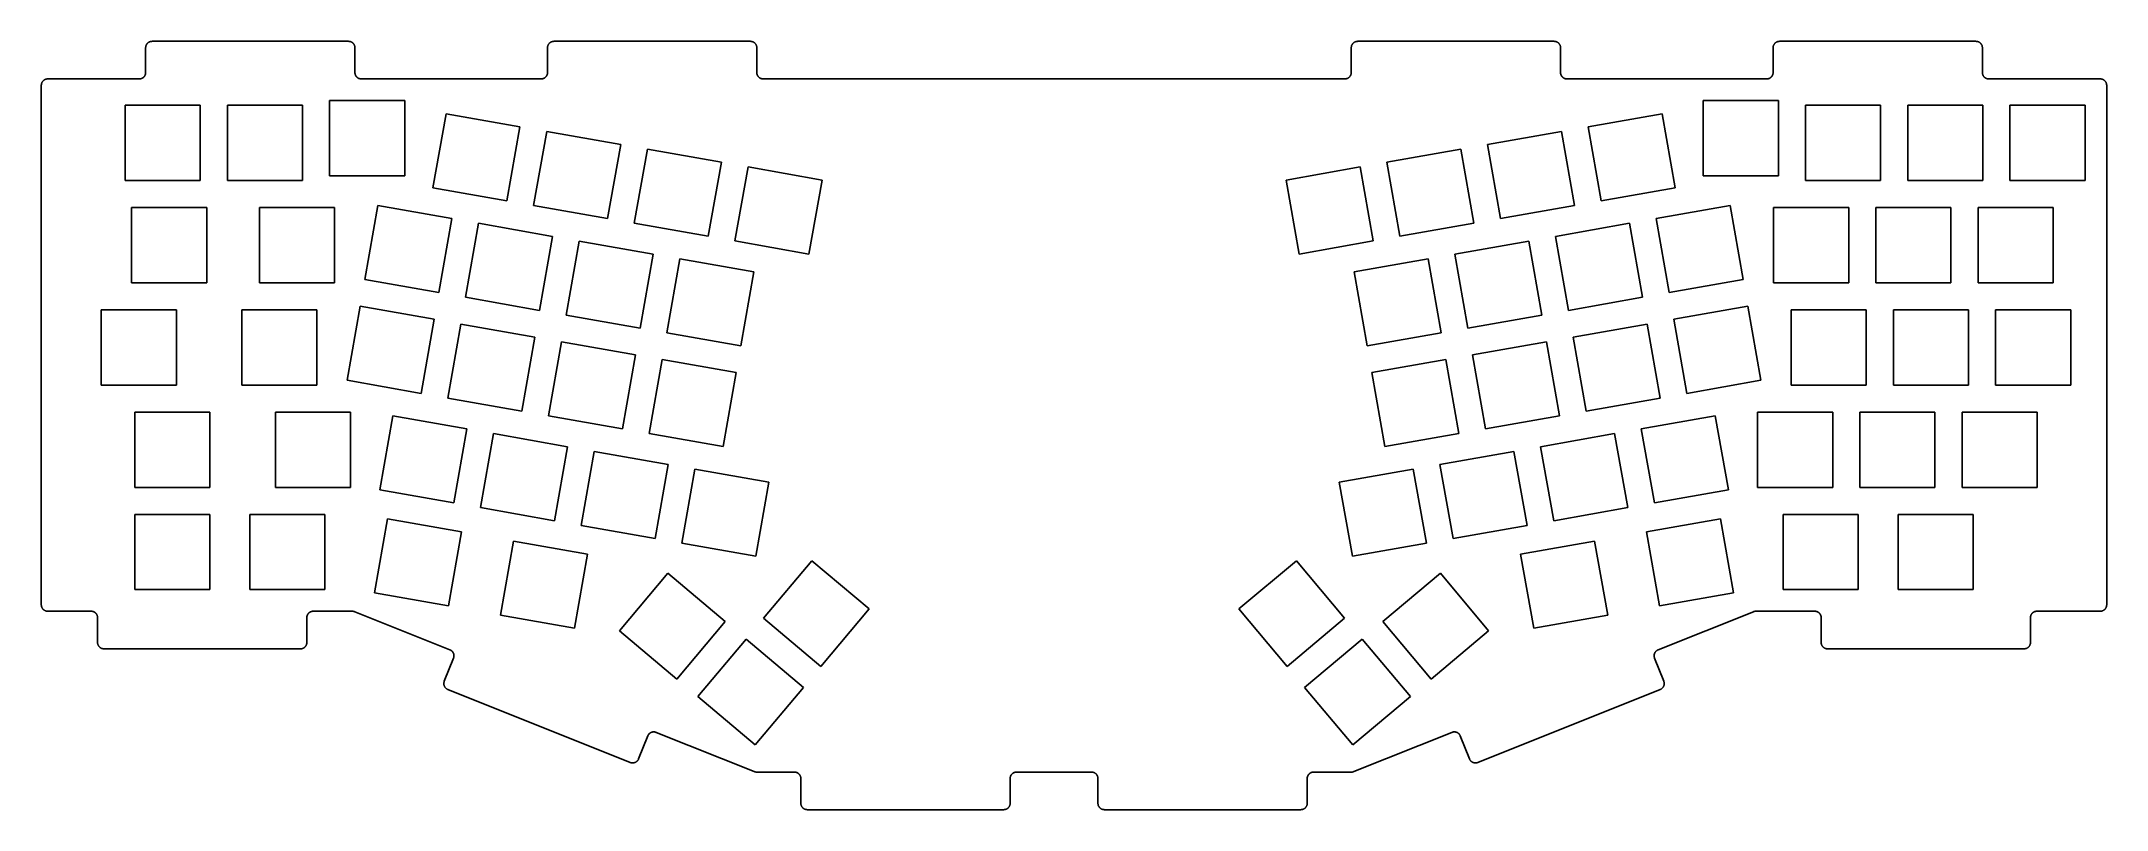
# Model space of a CAD drawing. Header units: metres. Extents: x -189 to 196, y -58 to 86.
import ezdxf

# ---------------------------------------------------------------- set-up
doc = ezdxf.new("R2010")
doc.units = ezdxf.units.M

msp = doc.modelspace()

# ---------------------------------------------------------------- linework, layer by layer
for p, q in [((-169.245, 84.6916), (-169.258, 84.6346)), ((-169.229, 84.748), (-169.245, 84.6916)), ((-169.211, 84.8034), (-169.229, 84.748)), ((-169.19, 84.858), (-169.211, 84.8034)), ((-169.166, 84.9114), (-169.19, 84.858)), ((-169.14, 84.9636), (-169.166, 84.9114)), ((-169.111, 85.0144), (-169.14, 84.9636)), ((-169.08, 85.0638), (-169.111, 85.0144)), ((-169.046, 85.1116), (-169.08, 85.0638)), ((-169.01, 85.1577), (-169.046, 85.1116)), ((-168.972, 85.2019), (-169.01, 85.1577)), ((-168.932, 85.2442), (-168.972, 85.2019)), ((-168.89, 85.2845), (-168.932, 85.2442)), ((-168.845, 85.3227), (-168.89, 85.2845)), ((-168.799, 85.3586), (-168.845, 85.3227)), ((-168.751, 85.3923), (-168.799, 85.3586)), ((-168.702, 85.4236), (-168.751, 85.3923)), ((-168.651, 85.4524), (-168.702, 85.4236)), ((-168.599, 85.4786), (-168.651, 85.4524)), ((-168.546, 85.5023), (-168.599, 85.4786)), ((-168.491, 85.5234), (-168.546, 85.5023)), ((-168.436, 85.5417), (-168.491, 85.5234)), ((-168.379, 85.5573), (-168.436, 85.5417)), ((-168.322, 85.5701), (-168.379, 85.5573)), ((-168.265, 85.5801), (-168.322, 85.5701)), ((-168.207, 85.5872), (-168.265, 85.5801)), ((-168.148, 85.5915), (-168.207, 85.5872)), ((-168.09, 85.593), (-168.148, 85.5915)), ((-131.471, 85.593), (-168.09, 85.593)), ((-131.413, 85.5915), (-131.471, 85.593)), ((-131.355, 85.5872), (-131.413, 85.5915)), ((-131.297, 85.5801), (-131.355, 85.5872)), ((-131.239, 85.5701), (-131.297, 85.5801)), ((-131.182, 85.5573), (-131.239, 85.5701)), ((-131.126, 85.5417), (-131.182, 85.5573)), ((-131.07, 85.5234), (-131.126, 85.5417)), ((-131.016, 85.5023), (-131.07, 85.5234)), ((-130.962, 85.4786), (-131.016, 85.5023)), ((-130.91, 85.4524), (-130.962, 85.4786)), ((-130.859, 85.4236), (-130.91, 85.4524)), ((-130.81, 85.3923), (-130.859, 85.4236)), ((-130.762, 85.3586), (-130.81, 85.3923)), ((-130.716, 85.3227), (-130.762, 85.3586)), ((-130.672, 85.2845), (-130.716, 85.3227)), ((-130.629, 85.2442), (-130.672, 85.2845)), ((-130.589, 85.2019), (-130.629, 85.2442)), ((-130.551, 85.1577), (-130.589, 85.2019)), ((-130.515, 85.1116), (-130.551, 85.1577)), ((-130.481, 85.0638), (-130.515, 85.1116)), ((-130.45, 85.0144), (-130.481, 85.0638)), ((-130.421, 84.9636), (-130.45, 85.0144)), ((-130.395, 84.9114), (-130.421, 84.9636)), ((-130.371, 84.858), (-130.395, 84.9114)), ((-130.35, 84.8034), (-130.371, 84.858)), ((-130.332, 84.748), (-130.35, 84.8034)), ((-130.316, 84.6916), (-130.332, 84.748)), ((-130.304, 84.6346), (-130.316, 84.6916)), ((-94.3546, 84.6916), (-94.3674, 84.6346)), ((-94.339, 84.748), (-94.3546, 84.6916)), ((-94.3207, 84.8034), (-94.339, 84.748)), ((-94.2997, 84.858), (-94.3207, 84.8034)), ((-94.276, 84.9114), (-94.2997, 84.858)), ((-94.2497, 84.9636), (-94.276, 84.9114)), ((-94.2209, 85.0144), (-94.2497, 84.9636)), ((-94.1897, 85.0638), (-94.2209, 85.0144)), ((-94.156, 85.1116), (-94.1897, 85.0638)), ((-94.12, 85.1577), (-94.156, 85.1116)), ((-94.0819, 85.2019), (-94.12, 85.1577)), ((-94.0416, 85.2442), (-94.0819, 85.2019)), ((-93.9993, 85.2845), (-94.0416, 85.2442)), ((-93.955, 85.3227), (-93.9993, 85.2845)), ((-93.9089, 85.3586), (-93.955, 85.3227)), ((-93.8611, 85.3923), (-93.9089, 85.3586)), ((-93.8118, 85.4236), (-93.8611, 85.3923)), ((-93.7609, 85.4524), (-93.8118, 85.4236)), ((-93.7087, 85.4786), (-93.7609, 85.4524)), ((-93.6553, 85.5023), (-93.7087, 85.4786)), ((-93.6008, 85.5234), (-93.6553, 85.5023)), ((-93.5453, 85.5417), (-93.6008, 85.5234)), ((-93.489, 85.5573), (-93.5453, 85.5417)), ((-93.432, 85.5701), (-93.489, 85.5573)), ((-93.3744, 85.5801), (-93.432, 85.5701)), ((-93.3164, 85.5872), (-93.3744, 85.5801)), ((-93.2581, 85.5915), (-93.3164, 85.5872)), ((-93.1997, 85.593), (-93.2581, 85.5915)), ((-56.5809, 85.593), (-93.1997, 85.593)), ((-56.5225, 85.5915), (-56.5809, 85.593)), ((-56.4642, 85.5872), (-56.5225, 85.5915)), ((-56.4062, 85.5801), (-56.4642, 85.5872)), ((-56.3486, 85.5701), (-56.4062, 85.5801)), ((-56.2916, 85.5573), (-56.3486, 85.5701)), ((-56.2353, 85.5417), (-56.2916, 85.5573)), ((-56.1798, 85.5234), (-56.2353, 85.5417)), ((-56.1253, 85.5023), (-56.1798, 85.5234)), ((-56.0719, 85.4786), (-56.1253, 85.5023)), ((-56.0197, 85.4524), (-56.0719, 85.4786)), ((-55.9688, 85.4236), (-56.0197, 85.4524)), ((-55.9195, 85.3923), (-55.9688, 85.4236)), ((-55.8717, 85.3586), (-55.9195, 85.3923)), ((-55.8256, 85.3227), (-55.8717, 85.3586)), ((-55.7814, 85.2845), (-55.8256, 85.3227)), ((-55.739, 85.2442), (-55.7814, 85.2845)), ((-55.6987, 85.2019), (-55.739, 85.2442)), ((-55.6606, 85.1577), (-55.6987, 85.2019)), ((-55.6246, 85.1116), (-55.6606, 85.1577)), ((-55.591, 85.0638), (-55.6246, 85.1116)), ((-55.5597, 85.0144), (-55.591, 85.0638)), ((-55.5309, 84.9636), (-55.5597, 85.0144)), ((-55.5046, 84.9114), (-55.5309, 84.9636)), ((-55.4809, 84.858), (-55.5046, 84.9114)), ((-55.4599, 84.8034), (-55.4809, 84.858)), ((-55.4416, 84.748), (-55.4599, 84.8034)), ((-55.426, 84.6916), (-55.4416, 84.748)), ((-55.4132, 84.6346), (-55.426, 84.6916)), ((55.426, 84.6916), (55.4132, 84.6346)), ((55.4416, 84.748), (55.426, 84.6916)), ((55.4599, 84.8034), (55.4416, 84.748)), ((55.4809, 84.858), (55.4599, 84.8034)), ((55.5046, 84.9114), (55.4809, 84.858)), ((55.5309, 84.9636), (55.5046, 84.9114)), ((55.5597, 85.0144), (55.5309, 84.9636)), ((55.591, 85.0638), (55.5597, 85.0144)), ((55.6246, 85.1116), (55.591, 85.0638)), ((55.6606, 85.1577), (55.6246, 85.1116)), ((55.6987, 85.2019), (55.6606, 85.1577)), ((55.739, 85.2442), (55.6987, 85.2019)), ((55.7814, 85.2845), (55.739, 85.2442)), ((55.8256, 85.3227), (55.7814, 85.2845)), ((55.8717, 85.3586), (55.8256, 85.3227)), ((55.9195, 85.3923), (55.8717, 85.3586)), ((55.9688, 85.4236), (55.9195, 85.3923)), ((56.0197, 85.4524), (55.9688, 85.4236)), ((56.0719, 85.4786), (56.0197, 85.4524)), ((56.1253, 85.5023), (56.0719, 85.4786)), ((56.1798, 85.5234), (56.1253, 85.5023)), ((56.2353, 85.5417), (56.1798, 85.5234)), ((56.2916, 85.5573), (56.2353, 85.5417)), ((56.3486, 85.5701), (56.2916, 85.5573)), ((56.4062, 85.5801), (56.3486, 85.5701)), ((56.4642, 85.5872), (56.4062, 85.5801)), ((56.5225, 85.5915), (56.4642, 85.5872)), ((56.5809, 85.593), (56.5225, 85.5915)), ((93.1997, 85.593), (56.5809, 85.593)), ((93.2581, 85.5915), (93.1997, 85.593)), ((93.3164, 85.5872), (93.2581, 85.5915)), ((93.3744, 85.5801), (93.3164, 85.5872)), ((93.432, 85.5701), (93.3744, 85.5801)), ((93.489, 85.5573), (93.432, 85.5701)), ((93.5453, 85.5417), (93.489, 85.5573)), ((93.6008, 85.5234), (93.5453, 85.5417)), ((93.6553, 85.5023), (93.6008, 85.5234)), ((93.7087, 85.4786), (93.6553, 85.5023)), ((93.7609, 85.4524), (93.7087, 85.4786)), ((93.8118, 85.4236), (93.7609, 85.4524)), ((93.8611, 85.3923), (93.8118, 85.4236)), ((93.9089, 85.3586), (93.8611, 85.3923)), ((93.955, 85.3227), (93.9089, 85.3586)), ((93.9993, 85.2845), (93.955, 85.3227)), ((94.0416, 85.2442), (93.9993, 85.2845)), ((94.0819, 85.2019), (94.0416, 85.2442)), ((94.12, 85.1577), (94.0819, 85.2019)), ((94.156, 85.1116), (94.12, 85.1577)), ((94.1897, 85.0638), (94.156, 85.1116)), ((94.2209, 85.0144), (94.1897, 85.0638)), ((94.2497, 84.9636), (94.2209, 85.0144)), ((94.276, 84.9114), (94.2497, 84.9636)), ((94.2997, 84.858), (94.276, 84.9114)), ((94.3207, 84.8034), (94.2997, 84.858)), ((94.339, 84.748), (94.3207, 84.8034)), ((94.3546, 84.6916), (94.339, 84.748)), ((94.3674, 84.6346), (94.3546, 84.6916)), ((134.037, 84.6916), (134.024, 84.6346)), ((134.053, 84.748), (134.037, 84.6916)), ((134.071, 84.8034), (134.053, 84.748)), ((134.092, 84.858), (134.071, 84.8034)), ((134.116, 84.9114), (134.092, 84.858)), ((134.142, 84.9636), (134.116, 84.9114)), ((134.171, 85.0144), (134.142, 84.9636)), ((134.202, 85.0638), (134.171, 85.0144)), ((134.236, 85.1116), (134.202, 85.0638)), ((134.272, 85.1577), (134.236, 85.1116)), ((134.31, 85.2019), (134.272, 85.1577)), ((134.35, 85.2442), (134.31, 85.2019)), ((134.392, 85.2845), (134.35, 85.2442)), ((134.437, 85.3227), (134.392, 85.2845)), ((134.483, 85.3586), (134.437, 85.3227)), ((134.53, 85.3923), (134.483, 85.3586)), ((134.58, 85.4236), (134.53, 85.3923)), ((134.631, 85.4524), (134.58, 85.4236)), ((134.683, 85.4786), (134.631, 85.4524)), ((134.736, 85.5023), (134.683, 85.4786)), ((134.791, 85.5234), (134.736, 85.5023)), ((134.846, 85.5417), (134.791, 85.5234)), ((134.903, 85.5573), (134.846, 85.5417)), ((134.96, 85.5701), (134.903, 85.5573)), ((135.017, 85.5801), (134.96, 85.5701)), ((135.075, 85.5872), (135.017, 85.5801)), ((135.134, 85.5915), (135.075, 85.5872)), ((135.192, 85.593), (135.134, 85.5915)), ((171.811, 85.593), (135.192, 85.593)), ((171.869, 85.5915), (171.811, 85.593)), ((171.927, 85.5872), (171.869, 85.5915)), ((171.985, 85.5801), (171.927, 85.5872)), ((172.043, 85.5701), (171.985, 85.5801)), ((172.1, 85.5573), (172.043, 85.5701)), ((172.156, 85.5417), (172.1, 85.5573)), ((172.212, 85.5234), (172.156, 85.5417)), ((172.266, 85.5023), (172.212, 85.5234)), ((172.32, 85.4786), (172.266, 85.5023)), ((172.372, 85.4524), (172.32, 85.4786)), ((172.423, 85.4236), (172.372, 85.4524)), ((172.472, 85.3923), (172.423, 85.4236)), ((172.52, 85.3586), (172.472, 85.3923)), ((172.566, 85.3227), (172.52, 85.3586)), ((172.61, 85.2845), (172.566, 85.3227)), ((172.653, 85.2442), (172.61, 85.2845)), ((172.693, 85.2019), (172.653, 85.2442)), ((172.731, 85.1577), (172.693, 85.2019)), ((172.767, 85.1116), (172.731, 85.1577)), ((172.801, 85.0638), (172.767, 85.1116)), ((172.832, 85.0144), (172.801, 85.0638)), ((172.861, 84.9636), (172.832, 85.0144)), ((172.887, 84.9114), (172.861, 84.9636)), ((172.911, 84.858), (172.887, 84.9114)), ((172.932, 84.8034), (172.911, 84.858)), ((172.95, 84.748), (172.932, 84.8034)), ((172.966, 84.6916), (172.95, 84.748)), ((172.978, 84.6346), (172.966, 84.6916)), ((-169.279, 84.4608), (-169.281, 84.4023)), ((-169.281, 84.4023), (-169.281, 79.7912)), ((-169.275, 84.519), (-169.279, 84.4608)), ((-169.268, 84.577), (-169.275, 84.519)), ((-169.258, 84.6346), (-169.268, 84.577)), ((-130.294, 84.577), (-130.304, 84.6346)), ((-130.286, 84.519), (-130.294, 84.577)), ((-130.282, 84.4608), (-130.286, 84.519)), ((-130.281, 84.4023), (-130.282, 84.4608)), ((-130.281, 79.7912), (-130.281, 84.4023)), ((-94.3889, 84.4608), (-94.3903, 84.4023)), ((-94.3903, 84.4023), (-94.3903, 79.7912)), ((-94.3846, 84.519), (-94.3889, 84.4608)), ((-94.3774, 84.577), (-94.3846, 84.519)), ((-94.3674, 84.6346), (-94.3774, 84.577)), ((-55.4032, 84.577), (-55.4132, 84.6346)), ((-55.396, 84.519), (-55.4032, 84.577)), ((-55.3917, 84.4608), (-55.396, 84.519)), ((-55.3903, 84.4023), (-55.3917, 84.4608)), ((-55.3903, 79.7912), (-55.3903, 84.4023)), ((55.3917, 84.4608), (55.3903, 84.4023)), ((55.3903, 84.4023), (55.3903, 79.7912)), ((55.396, 84.519), (55.3917, 84.4608)), ((55.4032, 84.577), (55.396, 84.519)), ((55.4132, 84.6346), (55.4032, 84.577)), ((94.3774, 84.577), (94.3674, 84.6346)), ((94.3846, 84.519), (94.3774, 84.577)), ((94.3889, 84.4608), (94.3846, 84.519)), ((94.3903, 84.4023), (94.3889, 84.4608)), ((94.3903, 79.7912), (94.3903, 84.4023)), ((134.003, 84.4608), (134.001, 84.4023)), ((134.001, 84.4023), (134.001, 79.7912)), ((134.007, 84.519), (134.003, 84.4608)), ((134.014, 84.577), (134.007, 84.519)), ((134.024, 84.6346), (134.014, 84.577)), ((172.988, 84.577), (172.978, 84.6346)), ((172.996, 84.519), (172.988, 84.577)), ((173, 84.4608), (172.996, 84.519)), ((173.001, 84.4023), (173, 84.4608)), ((173.001, 79.7912), (173.001, 84.4023)), ((-188.724, 77.4608), (-188.726, 77.4023)), ((-188.726, 77.4023), (-188.726, -19.3594)), ((-188.72, 77.519), (-188.724, 77.4608)), ((-188.713, 77.577), (-188.72, 77.519)), ((-188.703, 77.6346), (-188.713, 77.577)), ((-188.69, 77.6916), (-188.703, 77.6346)), ((-188.674, 77.748), (-188.69, 77.6916)), ((-188.656, 77.8034), (-188.674, 77.748)), ((-188.635, 77.858), (-188.656, 77.8034)), ((-188.611, 77.9114), (-188.635, 77.858)), ((-188.585, 77.9636), (-188.611, 77.9114)), ((-188.556, 78.0144), (-188.585, 77.9636)), ((-188.525, 78.0638), (-188.556, 78.0144)), ((-188.491, 78.1116), (-188.525, 78.0638)), ((-188.456, 78.1577), (-188.491, 78.1116)), ((-188.417, 78.2019), (-188.456, 78.1577)), ((-188.377, 78.2442), (-188.417, 78.2019)), ((-188.335, 78.2845), (-188.377, 78.2442)), ((-188.29, 78.3227), (-188.335, 78.2845)), ((-188.244, 78.3586), (-188.29, 78.3227)), ((-188.197, 78.3923), (-188.244, 78.3586)), ((-188.147, 78.4236), (-188.197, 78.3923)), ((-188.096, 78.4524), (-188.147, 78.4236)), ((-188.044, 78.4786), (-188.096, 78.4524)), ((-187.991, 78.5023), (-188.044, 78.4786)), ((-187.936, 78.5234), (-187.991, 78.5023)), ((-187.881, 78.5417), (-187.936, 78.5234)), ((-187.824, 78.5573), (-187.881, 78.5417)), ((-187.767, 78.5701), (-187.824, 78.5573)), ((-187.71, 78.5801), (-187.767, 78.5701)), ((-187.652, 78.5872), (-187.71, 78.5801)), ((-187.594, 78.5915), (-187.652, 78.5872)), ((-187.535, 78.593), (-187.594, 78.5915)), ((-170.479, 78.593), (-187.535, 78.593)), ((-170.463, 78.5932), (-170.479, 78.593)), ((-170.428, 78.594), (-170.463, 78.5932)), ((-170.398, 78.5955), (-170.428, 78.594)), ((-170.369, 78.5976), (-170.398, 78.5955)), ((-170.34, 78.6004), (-170.369, 78.5976)), ((-170.311, 78.6041), (-170.34, 78.6004)), ((-170.282, 78.6083), (-170.311, 78.6041)), ((-170.253, 78.6134), (-170.282, 78.6083)), ((-170.225, 78.6189), (-170.253, 78.6134)), ((-170.196, 78.6255), (-170.225, 78.6189)), ((-170.168, 78.6326), (-170.196, 78.6255)), ((-170.139, 78.6404), (-170.168, 78.6326)), ((-170.112, 78.6487), (-170.139, 78.6404)), ((-170.084, 78.6579), (-170.112, 78.6487)), ((-170.056, 78.6679), (-170.084, 78.6579)), ((-170.029, 78.6784), (-170.056, 78.6679)), ((-170.002, 78.6895), (-170.029, 78.6784)), ((-169.976, 78.7013), (-170.002, 78.6895)), ((-169.949, 78.7139), (-169.976, 78.7013)), ((-169.923, 78.727), (-169.949, 78.7139)), ((-169.897, 78.7406), (-169.923, 78.727)), ((-169.872, 78.7552), (-169.897, 78.7406)), ((-169.847, 78.7701), (-169.872, 78.7552)), ((-169.822, 78.786), (-169.847, 78.7701)), ((-169.798, 78.8019), (-169.822, 78.786)), ((-169.774, 78.8189), (-169.798, 78.8019)), ((-169.751, 78.8362), (-169.774, 78.8189)), ((-169.727, 78.8544), (-169.751, 78.8362)), ((-169.705, 78.8725), (-169.727, 78.8544)), ((-169.683, 78.8918), (-169.705, 78.8725)), ((-169.661, 78.9115), (-169.683, 78.8918)), ((-169.64, 78.9314), (-169.661, 78.9115)), ((-169.619, 78.9525), (-169.64, 78.9314)), ((-169.599, 78.9733), (-169.619, 78.9525)), ((-169.58, 78.9951), (-169.599, 78.9733)), ((-169.56, 79.0175), (-169.58, 78.9951)), ((-169.542, 79.0396), (-169.56, 79.0175)), ((-169.524, 79.0629), (-169.542, 79.0396)), ((-169.507, 79.0862), (-169.524, 79.0629)), ((-169.49, 79.1103), (-169.507, 79.0862)), ((-169.474, 79.1341), (-169.49, 79.1103)), ((-169.458, 79.1592), (-169.474, 79.1341)), ((-169.443, 79.1841), (-169.458, 79.1592)), ((-169.428, 79.2098), (-169.443, 79.1841)), ((-169.415, 79.2353), (-169.428, 79.2098)), ((-169.402, 79.2614), (-169.415, 79.2353)), ((-169.389, 79.288), (-169.402, 79.2614)), ((-169.377, 79.3148), (-169.389, 79.288)), ((-169.366, 79.3415), (-169.377, 79.3148)), ((-169.356, 79.3686), (-169.366, 79.3415)), ((-169.346, 79.3964), (-169.356, 79.3686)), ((-169.336, 79.4244), (-169.346, 79.3964)), ((-169.328, 79.4518), (-169.336, 79.4244)), ((-169.32, 79.4802), (-169.328, 79.4518)), ((-169.313, 79.5085), (-169.32, 79.4802)), ((-169.307, 79.5375), (-169.313, 79.5085)), ((-169.301, 79.5652), (-169.307, 79.5375)), ((-169.296, 79.5948), (-169.301, 79.5652)), ((-169.292, 79.6231), (-169.296, 79.5948)), ((-169.288, 79.6528), (-169.292, 79.6231)), ((-169.285, 79.6811), (-169.288, 79.6528)), ((-169.283, 79.7105), (-169.285, 79.6811)), ((-169.282, 79.7399), (-169.283, 79.7105)), ((-169.281, 79.7756), (-169.282, 79.7399)), ((-169.281, 79.7912), (-169.281, 79.7756)), ((-130.28, 79.7756), (-130.281, 79.7912)), ((-130.28, 79.7399), (-130.28, 79.7756)), ((-130.278, 79.7105), (-130.28, 79.7399)), ((-130.276, 79.6811), (-130.278, 79.7105)), ((-130.273, 79.6528), (-130.276, 79.6811)), ((-130.269, 79.6231), (-130.273, 79.6528)), ((-130.265, 79.5948), (-130.269, 79.6231)), ((-130.26, 79.5652), (-130.265, 79.5948)), ((-130.255, 79.5375), (-130.26, 79.5652)), ((-130.248, 79.5085), (-130.255, 79.5375)), ((-130.241, 79.4802), (-130.248, 79.5085)), ((-130.233, 79.4518), (-130.241, 79.4802)), ((-130.225, 79.4244), (-130.233, 79.4518)), ((-130.216, 79.3964), (-130.225, 79.4244)), ((-130.206, 79.3686), (-130.216, 79.3964)), ((-130.195, 79.3415), (-130.206, 79.3686)), ((-130.184, 79.3148), (-130.195, 79.3415)), ((-130.172, 79.288), (-130.184, 79.3148)), ((-130.16, 79.2614), (-130.172, 79.288)), ((-130.147, 79.2353), (-130.16, 79.2614)), ((-130.133, 79.2098), (-130.147, 79.2353)), ((-130.118, 79.1841), (-130.133, 79.2098)), ((-130.103, 79.1592), (-130.118, 79.1841)), ((-130.088, 79.1341), (-130.103, 79.1592)), ((-130.072, 79.1103), (-130.088, 79.1341)), ((-130.055, 79.0862), (-130.072, 79.1103)), ((-130.037, 79.0629), (-130.055, 79.0862)), ((-130.019, 79.0396), (-130.037, 79.0629)), ((-130.001, 79.0175), (-130.019, 79.0396)), ((-129.982, 78.9951), (-130.001, 79.0175)), ((-129.962, 78.9733), (-129.982, 78.9951)), ((-129.942, 78.9525), (-129.962, 78.9733)), ((-129.921, 78.9314), (-129.942, 78.9525)), ((-129.9, 78.9115), (-129.921, 78.9314)), ((-129.879, 78.8918), (-129.9, 78.9115)), ((-129.856, 78.8725), (-129.879, 78.8918)), ((-129.834, 78.8544), (-129.856, 78.8725)), ((-129.811, 78.8362), (-129.834, 78.8544)), ((-129.787, 78.8189), (-129.811, 78.8362)), ((-129.763, 78.8019), (-129.787, 78.8189)), ((-129.739, 78.786), (-129.763, 78.8019)), ((-129.714, 78.7701), (-129.739, 78.786)), ((-129.689, 78.7552), (-129.714, 78.7701)), ((-129.664, 78.7406), (-129.689, 78.7552)), ((-129.638, 78.727), (-129.664, 78.7406)), ((-129.612, 78.7139), (-129.638, 78.727)), ((-129.586, 78.7013), (-129.612, 78.7139)), ((-129.559, 78.6895), (-129.586, 78.7013)), ((-129.532, 78.6784), (-129.559, 78.6895)), ((-129.505, 78.6679), (-129.532, 78.6784)), ((-129.477, 78.6579), (-129.505, 78.6679)), ((-129.449, 78.6487), (-129.477, 78.6579)), ((-129.422, 78.6404), (-129.449, 78.6487)), ((-129.393, 78.6326), (-129.422, 78.6404)), ((-129.365, 78.6255), (-129.393, 78.6326)), ((-129.336, 78.6189), (-129.365, 78.6255)), ((-129.308, 78.6134), (-129.336, 78.6189)), ((-129.279, 78.6083), (-129.308, 78.6134)), ((-129.25, 78.6041), (-129.279, 78.6083)), ((-129.221, 78.6004), (-129.25, 78.6041)), ((-129.192, 78.5976), (-129.221, 78.6004)), ((-129.163, 78.5955), (-129.192, 78.5976)), ((-129.134, 78.594), (-129.163, 78.5955)), ((-129.098, 78.5932), (-129.134, 78.594)), ((-129.082, 78.593), (-129.098, 78.5932)), ((-95.5885, 78.593), (-129.082, 78.593)), ((-95.573, 78.5932), (-95.5885, 78.593)), ((-95.5373, 78.594), (-95.573, 78.5932)), ((-95.5079, 78.5955), (-95.5373, 78.594)), ((-95.4785, 78.5976), (-95.5079, 78.5955)), ((-95.4502, 78.6004), (-95.4785, 78.5976)), ((-95.4205, 78.6041), (-95.4502, 78.6004)), ((-95.3921, 78.6083), (-95.4205, 78.6041)), ((-95.3625, 78.6134), (-95.3921, 78.6083)), ((-95.3349, 78.6189), (-95.3625, 78.6134)), ((-95.3059, 78.6255), (-95.3349, 78.6189)), ((-95.2775, 78.6326), (-95.3059, 78.6255)), ((-95.2492, 78.6404), (-95.2775, 78.6326)), ((-95.2217, 78.6487), (-95.2492, 78.6404)), ((-95.1938, 78.6579), (-95.2217, 78.6487)), ((-95.1659, 78.6679), (-95.1938, 78.6579)), ((-95.1388, 78.6784), (-95.1659, 78.6679)), ((-95.1121, 78.6895), (-95.1388, 78.6784)), ((-95.0853, 78.7013), (-95.1121, 78.6895)), ((-95.0587, 78.7139), (-95.0853, 78.7013)), ((-95.0327, 78.727), (-95.0587, 78.7139)), ((-95.0071, 78.7406), (-95.0327, 78.727)), ((-94.9815, 78.7552), (-95.0071, 78.7406)), ((-94.9565, 78.7701), (-94.9815, 78.7552)), ((-94.9315, 78.786), (-94.9565, 78.7701)), ((-94.9077, 78.8019), (-94.9315, 78.786)), ((-94.8836, 78.8189), (-94.9077, 78.8019)), ((-94.8602, 78.8362), (-94.8836, 78.8189)), ((-94.837, 78.8544), (-94.8602, 78.8362)), ((-94.8148, 78.8725), (-94.837, 78.8544)), ((-94.7924, 78.8918), (-94.8148, 78.8725)), ((-94.7707, 78.9115), (-94.7924, 78.8918)), ((-94.7498, 78.9314), (-94.7707, 78.9115)), ((-94.7287, 78.9525), (-94.7498, 78.9314)), ((-94.7089, 78.9733), (-94.7287, 78.9525)), ((-94.6892, 78.9951), (-94.7089, 78.9733)), ((-94.6698, 79.0175), (-94.6892, 78.9951)), ((-94.6517, 79.0396), (-94.6698, 79.0175)), ((-94.6335, 79.0629), (-94.6517, 79.0396)), ((-94.6163, 79.0862), (-94.6335, 79.0629)), ((-94.5993, 79.1103), (-94.6163, 79.0862)), ((-94.5833, 79.1341), (-94.5993, 79.1103)), ((-94.5675, 79.1592), (-94.5833, 79.1341)), ((-94.5525, 79.1841), (-94.5675, 79.1592)), ((-94.538, 79.2098), (-94.5525, 79.1841)), ((-94.5244, 79.2353), (-94.538, 79.2098)), ((-94.5112, 79.2614), (-94.5244, 79.2353)), ((-94.4986, 79.288), (-94.5112, 79.2614)), ((-94.4868, 79.3148), (-94.4986, 79.288)), ((-94.4757, 79.3415), (-94.4868, 79.3148)), ((-94.4653, 79.3686), (-94.4757, 79.3415)), ((-94.4553, 79.3964), (-94.4653, 79.3686)), ((-94.4461, 79.4244), (-94.4553, 79.3964)), ((-94.4377, 79.4518), (-94.4461, 79.4244)), ((-94.4299, 79.4802), (-94.4377, 79.4518)), ((-94.4228, 79.5085), (-94.4299, 79.4802)), ((-94.4163, 79.5375), (-94.4228, 79.5085)), ((-94.4108, 79.5652), (-94.4163, 79.5375)), ((-94.4056, 79.5948), (-94.4108, 79.5652)), ((-94.4014, 79.6231), (-94.4056, 79.5948)), ((-94.3978, 79.6528), (-94.4014, 79.6231)), ((-94.395, 79.6811), (-94.3978, 79.6528)), ((-94.3928, 79.7105), (-94.395, 79.6811)), ((-94.3914, 79.7399), (-94.3928, 79.7105)), ((-94.3905, 79.7756), (-94.3914, 79.7399)), ((-94.3903, 79.7912), (-94.3905, 79.7756)), ((-55.3901, 79.7756), (-55.3903, 79.7912)), ((-55.3892, 79.7399), (-55.3901, 79.7756)), ((-55.3878, 79.7105), (-55.3892, 79.7399)), ((-55.3856, 79.6811), (-55.3878, 79.7105)), ((-55.3828, 79.6528), (-55.3856, 79.6811)), ((-55.3792, 79.6231), (-55.3828, 79.6528)), ((-55.375, 79.5948), (-55.3792, 79.6231)), ((-55.3698, 79.5652), (-55.375, 79.5948)), ((-55.3643, 79.5375), (-55.3698, 79.5652)), ((-55.3578, 79.5085), (-55.3643, 79.5375)), ((-55.3507, 79.4802), (-55.3578, 79.5085)), ((-55.3429, 79.4518), (-55.3507, 79.4802)), ((-55.3345, 79.4244), (-55.3429, 79.4518)), ((-55.3253, 79.3964), (-55.3345, 79.4244)), ((-55.3153, 79.3686), (-55.3253, 79.3964)), ((-55.3049, 79.3415), (-55.3153, 79.3686)), ((-55.2938, 79.3148), (-55.3049, 79.3415)), ((-55.282, 79.288), (-55.2938, 79.3148)), ((-55.2694, 79.2614), (-55.282, 79.288)), ((-55.2563, 79.2353), (-55.2694, 79.2614)), ((-55.2426, 79.2098), (-55.2563, 79.2353)), ((-55.2281, 79.1841), (-55.2426, 79.2098)), ((-55.2131, 79.1592), (-55.2281, 79.1841)), ((-55.1973, 79.1341), (-55.2131, 79.1592)), ((-55.1813, 79.1103), (-55.1973, 79.1341)), ((-55.1644, 79.0862), (-55.1813, 79.1103)), ((-55.1471, 79.0629), (-55.1644, 79.0862)), ((-55.1289, 79.0396), (-55.1471, 79.0629)), ((-55.1108, 79.0175), (-55.1289, 79.0396)), ((-55.0914, 78.9951), (-55.1108, 79.0175)), ((-55.0717, 78.9733), (-55.0914, 78.9951)), ((-55.0519, 78.9525), (-55.0717, 78.9733)), ((-55.0308, 78.9314), (-55.0519, 78.9525)), ((-55.0099, 78.9115), (-55.0308, 78.9314)), ((-54.9882, 78.8918), (-55.0099, 78.9115)), ((-54.9658, 78.8725), (-54.9882, 78.8918)), ((-54.9436, 78.8544), (-54.9658, 78.8725)), ((-54.9204, 78.8362), (-54.9436, 78.8544)), ((-54.897, 78.8189), (-54.9204, 78.8362)), ((-54.873, 78.8019), (-54.897, 78.8189)), ((-54.8491, 78.786), (-54.873, 78.8019)), ((-54.8241, 78.7701), (-54.8491, 78.786)), ((-54.7991, 78.7552), (-54.8241, 78.7701)), ((-54.7735, 78.7406), (-54.7991, 78.7552)), ((-54.7479, 78.727), (-54.7735, 78.7406)), ((-54.7219, 78.7139), (-54.7479, 78.727)), ((-54.6953, 78.7013), (-54.7219, 78.7139)), ((-54.6685, 78.6895), (-54.6953, 78.7013)), ((-54.6418, 78.6784), (-54.6685, 78.6895)), ((-54.6147, 78.6679), (-54.6418, 78.6784)), ((-54.5869, 78.6579), (-54.6147, 78.6679)), ((-54.5589, 78.6487), (-54.5869, 78.6579)), ((-54.5314, 78.6404), (-54.5589, 78.6487)), ((-54.5031, 78.6326), (-54.5314, 78.6404)), ((-54.4747, 78.6255), (-54.5031, 78.6326)), ((-54.4457, 78.6189), (-54.4747, 78.6255)), ((-54.4181, 78.6134), (-54.4457, 78.6189)), ((-54.3885, 78.6083), (-54.4181, 78.6134)), ((-54.3601, 78.6041), (-54.3885, 78.6083)), ((-54.3304, 78.6004), (-54.3601, 78.6041)), ((-54.3021, 78.5976), (-54.3304, 78.6004)), ((-54.2727, 78.5955), (-54.3021, 78.5976)), ((-54.2433, 78.594), (-54.2727, 78.5955)), ((-54.2076, 78.5932), (-54.2433, 78.594)), ((-54.1921, 78.593), (-54.2076, 78.5932)), ((54.1921, 78.593), (-54.1921, 78.593)), ((54.2076, 78.5932), (54.1921, 78.593)), ((54.2433, 78.594), (54.2076, 78.5932)), ((54.2727, 78.5955), (54.2433, 78.594)), ((54.3021, 78.5976), (54.2727, 78.5955)), ((54.3304, 78.6004), (54.3021, 78.5976)), ((54.3601, 78.6041), (54.3304, 78.6004)), ((54.3885, 78.6083), (54.3601, 78.6041)), ((54.4181, 78.6134), (54.3885, 78.6083)), ((54.4457, 78.6189), (54.4181, 78.6134)), ((54.4747, 78.6255), (54.4457, 78.6189)), ((54.5031, 78.6326), (54.4747, 78.6255)), ((54.5314, 78.6404), (54.5031, 78.6326)), ((54.5589, 78.6487), (54.5314, 78.6404)), ((54.5869, 78.6579), (54.5589, 78.6487)), ((54.6147, 78.6679), (54.5869, 78.6579)), ((54.6418, 78.6784), (54.6147, 78.6679)), ((54.6685, 78.6895), (54.6418, 78.6784)), ((54.6953, 78.7013), (54.6685, 78.6895)), ((54.7219, 78.7139), (54.6953, 78.7013)), ((54.7479, 78.727), (54.7219, 78.7139)), ((54.7735, 78.7406), (54.7479, 78.727)), ((54.7991, 78.7552), (54.7735, 78.7406)), ((54.8241, 78.7701), (54.7991, 78.7552)), ((54.8491, 78.786), (54.8241, 78.7701)), ((54.873, 78.8019), (54.8491, 78.786)), ((54.897, 78.8189), (54.873, 78.8019)), ((54.9204, 78.8362), (54.897, 78.8189)), ((54.9436, 78.8544), (54.9204, 78.8362)), ((54.9658, 78.8725), (54.9436, 78.8544)), ((54.9882, 78.8918), (54.9658, 78.8725)), ((55.0099, 78.9115), (54.9882, 78.8918)), ((55.0308, 78.9314), (55.0099, 78.9115)), ((55.0519, 78.9525), (55.0308, 78.9314)), ((55.0717, 78.9733), (55.0519, 78.9525)), ((55.0914, 78.9951), (55.0717, 78.9733)), ((55.1108, 79.0175), (55.0914, 78.9951)), ((55.1289, 79.0396), (55.1108, 79.0175)), ((55.1471, 79.0629), (55.1289, 79.0396)), ((55.1644, 79.0862), (55.1471, 79.0629)), ((55.1813, 79.1103), (55.1644, 79.0862)), ((55.1973, 79.1341), (55.1813, 79.1103)), ((55.2131, 79.1592), (55.1973, 79.1341)), ((55.2281, 79.1841), (55.2131, 79.1592)), ((55.2426, 79.2098), (55.2281, 79.1841)), ((55.2563, 79.2353), (55.2426, 79.2098)), ((55.2694, 79.2614), (55.2563, 79.2353)), ((55.282, 79.288), (55.2694, 79.2614)), ((55.2938, 79.3148), (55.282, 79.288)), ((55.3049, 79.3415), (55.2938, 79.3148)), ((55.3153, 79.3686), (55.3049, 79.3415)), ((55.3253, 79.3964), (55.3153, 79.3686)), ((55.3345, 79.4244), (55.3253, 79.3964)), ((55.3429, 79.4518), (55.3345, 79.4244)), ((55.3507, 79.4802), (55.3429, 79.4518)), ((55.3578, 79.5085), (55.3507, 79.4802)), ((55.3643, 79.5375), (55.3578, 79.5085)), ((55.3698, 79.5652), (55.3643, 79.5375)), ((55.375, 79.5948), (55.3698, 79.5652)), ((55.3792, 79.6231), (55.375, 79.5948)), ((55.3828, 79.6528), (55.3792, 79.6231)), ((55.3856, 79.6811), (55.3828, 79.6528)), ((55.3878, 79.7105), (55.3856, 79.6811)), ((55.3892, 79.7399), (55.3878, 79.7105)), ((55.3901, 79.7756), (55.3892, 79.7399)), ((55.3903, 79.7912), (55.3901, 79.7756)), ((94.3905, 79.7756), (94.3903, 79.7912)), ((94.3914, 79.7399), (94.3905, 79.7756)), ((94.3928, 79.7105), (94.3914, 79.7399)), ((94.395, 79.6811), (94.3928, 79.7105)), ((94.3978, 79.6528), (94.395, 79.6811)), ((94.4014, 79.6231), (94.3978, 79.6528)), ((94.4056, 79.5948), (94.4014, 79.6231)), ((94.4108, 79.5652), (94.4056, 79.5948)), ((94.4163, 79.5375), (94.4108, 79.5652)), ((94.4228, 79.5085), (94.4163, 79.5375)), ((94.4299, 79.4802), (94.4228, 79.5085)), ((94.4377, 79.4518), (94.4299, 79.4802)), ((94.4461, 79.4244), (94.4377, 79.4518)), ((94.4553, 79.3964), (94.4461, 79.4244)), ((94.4653, 79.3686), (94.4553, 79.3964)), ((94.4757, 79.3415), (94.4653, 79.3686)), ((94.4868, 79.3148), (94.4757, 79.3415)), ((94.4986, 79.288), (94.4868, 79.3148)), ((94.5112, 79.2614), (94.4986, 79.288)), ((94.5244, 79.2353), (94.5112, 79.2614)), ((94.538, 79.2098), (94.5244, 79.2353)), ((94.5525, 79.1841), (94.538, 79.2098)), ((94.5675, 79.1592), (94.5525, 79.1841)), ((94.5833, 79.1341), (94.5675, 79.1592)), ((94.5993, 79.1103), (94.5833, 79.1341)), ((94.6163, 79.0862), (94.5993, 79.1103)), ((94.6335, 79.0629), (94.6163, 79.0862)), ((94.6517, 79.0396), (94.6335, 79.0629)), ((94.6698, 79.0175), (94.6517, 79.0396)), ((94.6892, 78.9951), (94.6698, 79.0175)), ((94.7089, 78.9733), (94.6892, 78.9951)), ((94.7287, 78.9525), (94.7089, 78.9733)), ((94.7498, 78.9314), (94.7287, 78.9525)), ((94.7707, 78.9115), (94.7498, 78.9314)), ((94.7924, 78.8918), (94.7707, 78.9115)), ((94.8148, 78.8725), (94.7924, 78.8918)), ((94.837, 78.8544), (94.8148, 78.8725)), ((94.8602, 78.8362), (94.837, 78.8544)), ((94.8836, 78.8189), (94.8602, 78.8362)), ((94.9077, 78.8019), (94.8836, 78.8189)), ((94.9315, 78.786), (94.9077, 78.8019)), ((94.9565, 78.7701), (94.9315, 78.786)), ((94.9815, 78.7552), (94.9565, 78.7701)), ((95.0071, 78.7406), (94.9815, 78.7552)), ((95.0327, 78.727), (95.0071, 78.7406)), ((95.0587, 78.7139), (95.0327, 78.727)), ((95.0853, 78.7013), (95.0587, 78.7139)), ((95.1121, 78.6895), (95.0853, 78.7013)), ((95.1388, 78.6784), (95.1121, 78.6895)), ((95.1659, 78.6679), (95.1388, 78.6784)), ((95.1938, 78.6579), (95.1659, 78.6679)), ((95.2217, 78.6487), (95.1938, 78.6579)), ((95.2492, 78.6404), (95.2217, 78.6487)), ((95.2775, 78.6326), (95.2492, 78.6404)), ((95.3059, 78.6255), (95.2775, 78.6326)), ((95.3349, 78.6189), (95.3059, 78.6255)), ((95.3625, 78.6134), (95.3349, 78.6189)), ((95.3921, 78.6083), (95.3625, 78.6134)), ((95.4205, 78.6041), (95.3921, 78.6083)), ((95.4502, 78.6004), (95.4205, 78.6041)), ((95.4785, 78.5976), (95.4502, 78.6004)), ((95.5079, 78.5955), (95.4785, 78.5976)), ((95.5373, 78.594), (95.5079, 78.5955)), ((95.573, 78.5932), (95.5373, 78.594)), ((95.5885, 78.593), (95.573, 78.5932)), ((132.803, 78.593), (95.5885, 78.593)), ((132.819, 78.5932), (132.803, 78.593)), ((132.854, 78.594), (132.819, 78.5932)), ((132.884, 78.5955), (132.854, 78.594)), ((132.913, 78.5976), (132.884, 78.5955)), ((132.941, 78.6004), (132.913, 78.5976)), ((132.971, 78.6041), (132.941, 78.6004)), ((133, 78.6083), (132.971, 78.6041)), ((133.029, 78.6134), (133, 78.6083)), ((133.057, 78.6189), (133.029, 78.6134)), ((133.086, 78.6255), (133.057, 78.6189)), ((133.114, 78.6326), (133.086, 78.6255)), ((133.142, 78.6404), (133.114, 78.6326)), ((133.17, 78.6487), (133.142, 78.6404)), ((133.198, 78.6579), (133.17, 78.6487)), ((133.226, 78.6679), (133.198, 78.6579)), ((133.253, 78.6784), (133.226, 78.6679)), ((133.28, 78.6895), (133.253, 78.6784)), ((133.306, 78.7013), (133.28, 78.6895)), ((133.333, 78.7139), (133.306, 78.7013)), ((133.359, 78.727), (133.333, 78.7139)), ((133.385, 78.7406), (133.359, 78.727)), ((133.41, 78.7552), (133.385, 78.7406)), ((133.435, 78.7701), (133.41, 78.7552)), ((133.46, 78.786), (133.435, 78.7701)), ((133.484, 78.8019), (133.46, 78.786)), ((133.508, 78.8189), (133.484, 78.8019)), ((133.531, 78.8362), (133.508, 78.8189)), ((133.555, 78.8544), (133.531, 78.8362)), ((133.577, 78.8725), (133.555, 78.8544)), ((133.599, 78.8918), (133.577, 78.8725)), ((133.621, 78.9115), (133.599, 78.8918)), ((133.642, 78.9314), (133.621, 78.9115)), ((133.663, 78.9525), (133.642, 78.9314)), ((133.683, 78.9733), (133.663, 78.9525)), ((133.702, 78.9951), (133.683, 78.9733)), ((133.722, 79.0175), (133.702, 78.9951)), ((133.74, 79.0396), (133.722, 79.0175)), ((133.758, 79.0629), (133.74, 79.0396)), ((133.775, 79.0862), (133.758, 79.0629)), ((133.792, 79.1103), (133.775, 79.0862)), ((133.808, 79.1341), (133.792, 79.1103)), ((133.824, 79.1592), (133.808, 79.1341)), ((133.839, 79.1841), (133.824, 79.1592)), ((133.854, 79.2098), (133.839, 79.1841)), ((133.867, 79.2353), (133.854, 79.2098)), ((133.88, 79.2614), (133.867, 79.2353)), ((133.893, 79.288), (133.88, 79.2614)), ((133.905, 79.3148), (133.893, 79.288)), ((133.916, 79.3415), (133.905, 79.3148)), ((133.926, 79.3686), (133.916, 79.3415)), ((133.936, 79.3964), (133.926, 79.3686)), ((133.946, 79.4244), (133.936, 79.3964)), ((133.954, 79.4518), (133.946, 79.4244)), ((133.962, 79.4802), (133.954, 79.4518)), ((133.969, 79.5085), (133.962, 79.4802)), ((133.975, 79.5375), (133.969, 79.5085)), ((133.981, 79.5652), (133.975, 79.5375)), ((133.986, 79.5948), (133.981, 79.5652)), ((133.99, 79.6231), (133.986, 79.5948)), ((133.994, 79.6528), (133.99, 79.6231)), ((133.997, 79.6811), (133.994, 79.6528)), ((133.999, 79.7105), (133.997, 79.6811)), ((134, 79.7399), (133.999, 79.7105)), ((134.001, 79.7756), (134, 79.7399)), ((134.001, 79.7912), (134.001, 79.7756)), ((173.002, 79.7756), (173.001, 79.7912)), ((173.002, 79.7399), (173.002, 79.7756)), ((173.004, 79.7105), (173.002, 79.7399)), ((173.006, 79.6811), (173.004, 79.7105)), ((173.009, 79.6528), (173.006, 79.6811)), ((173.012, 79.6231), (173.009, 79.6528)), ((173.017, 79.5948), (173.012, 79.6231)), ((173.022, 79.5652), (173.017, 79.5948)), ((173.027, 79.5375), (173.022, 79.5652)), ((173.034, 79.5085), (173.027, 79.5375)), ((173.041, 79.4802), (173.034, 79.5085)), ((173.049, 79.4518), (173.041, 79.4802)), ((173.057, 79.4244), (173.049, 79.4518)), ((173.066, 79.3964), (173.057, 79.4244)), ((173.076, 79.3686), (173.066, 79.3964)), ((173.087, 79.3415), (173.076, 79.3686)), ((173.098, 79.3148), (173.087, 79.3415)), ((173.11, 79.288), (173.098, 79.3148)), ((173.122, 79.2614), (173.11, 79.288)), ((173.135, 79.2353), (173.122, 79.2614)), ((173.149, 79.2098), (173.135, 79.2353)), ((173.164, 79.1841), (173.149, 79.2098)), ((173.178, 79.1592), (173.164, 79.1841)), ((173.194, 79.1341), (173.178, 79.1592)), ((173.21, 79.1103), (173.194, 79.1341)), ((173.227, 79.0862), (173.21, 79.1103)), ((173.245, 79.0629), (173.227, 79.0862)), ((173.263, 79.0396), (173.245, 79.0629)), ((173.281, 79.0175), (173.263, 79.0396)), ((173.3, 78.9951), (173.281, 79.0175)), ((173.32, 78.9733), (173.3, 78.9951)), ((173.34, 78.9525), (173.32, 78.9733)), ((173.361, 78.9314), (173.34, 78.9525)), ((173.382, 78.9115), (173.361, 78.9314)), ((173.403, 78.8918), (173.382, 78.9115)), ((173.426, 78.8725), (173.403, 78.8918)), ((173.448, 78.8544), (173.426, 78.8725)), ((173.471, 78.8362), (173.448, 78.8544)), ((173.495, 78.8189), (173.471, 78.8362)), ((173.519, 78.8019), (173.495, 78.8189)), ((173.543, 78.786), (173.519, 78.8019)), ((173.568, 78.7701), (173.543, 78.786)), ((173.592, 78.7552), (173.568, 78.7701)), ((173.618, 78.7406), (173.592, 78.7552)), ((173.644, 78.727), (173.618, 78.7406)), ((173.67, 78.7139), (173.644, 78.727)), ((173.696, 78.7013), (173.67, 78.7139)), ((173.723, 78.6895), (173.696, 78.7013)), ((173.75, 78.6784), (173.723, 78.6895)), ((173.777, 78.6679), (173.75, 78.6784)), ((173.805, 78.6579), (173.777, 78.6679)), ((173.833, 78.6487), (173.805, 78.6579)), ((173.86, 78.6404), (173.833, 78.6487)), ((173.889, 78.6326), (173.86, 78.6404)), ((173.917, 78.6255), (173.889, 78.6326)), ((173.946, 78.6189), (173.917, 78.6255)), ((173.974, 78.6134), (173.946, 78.6189)), ((174.003, 78.6083), (173.974, 78.6134)), ((174.031, 78.6041), (174.003, 78.6083)), ((174.061, 78.6004), (174.031, 78.6041)), ((174.089, 78.5976), (174.061, 78.6004)), ((174.119, 78.5955), (174.089, 78.5976)), ((174.148, 78.594), (174.119, 78.5955)), ((174.184, 78.5932), (174.148, 78.594)), ((174.2, 78.593), (174.184, 78.5932)), ((194.977, 78.593), (174.2, 78.593)), ((195.035, 78.5915), (194.977, 78.593)), ((195.093, 78.5872), (195.035, 78.5915)), ((195.151, 78.5801), (195.093, 78.5872)), ((195.209, 78.5701), (195.151, 78.5801)), ((195.266, 78.5573), (195.209, 78.5701)), ((195.322, 78.5417), (195.266, 78.5573)), ((195.378, 78.5234), (195.322, 78.5417)), ((195.432, 78.5023), (195.378, 78.5234)), ((195.486, 78.4786), (195.432, 78.5023)), ((195.538, 78.4524), (195.486, 78.4786)), ((195.589, 78.4236), (195.538, 78.4524)), ((195.638, 78.3923), (195.589, 78.4236)), ((195.686, 78.3586), (195.638, 78.3923)), ((195.732, 78.3227), (195.686, 78.3586)), ((195.776, 78.2845), (195.732, 78.3227)), ((195.818, 78.2442), (195.776, 78.2845)), ((195.859, 78.2019), (195.818, 78.2442)), ((195.897, 78.1577), (195.859, 78.2019)), ((195.933, 78.1116), (195.897, 78.1577)), ((195.967, 78.0638), (195.933, 78.1116)), ((195.998, 78.0144), (195.967, 78.0638)), ((196.027, 77.9636), (195.998, 78.0144)), ((196.053, 77.9114), (196.027, 77.9636)), ((196.077, 77.858), (196.053, 77.9114)), ((196.098, 77.8034), (196.077, 77.858)), ((196.116, 77.748), (196.098, 77.8034)), ((196.131, 77.6916), (196.116, 77.748)), ((196.144, 77.6346), (196.131, 77.6916)), ((196.154, 77.577), (196.144, 77.6346)), ((196.161, 77.519), (196.154, 77.577)), ((196.166, 77.4608), (196.161, 77.519)), ((196.167, 77.4023), (196.166, 77.4608)), ((196.167, -19.3594), (196.167, 77.4023)), ((-173.092, 59.675), (-173.092, 73.675)), ((-173.092, 73.675), (-159.092, 73.675)), ((-159.092, 73.675), (-159.092, 59.675)), ((-154.042, 59.675), (-154.042, 73.675)), ((-154.042, 73.675), (-140.042, 73.675)), ((-140.042, 73.675), (-140.042, 59.675)), ((-134.992, 60.568), (-134.992, 74.568)), ((-134.992, 74.568), (-120.992, 74.568)), ((-120.992, 74.568), (-120.992, 60.568)), ((120.992, 60.568), (120.992, 74.568)), ((120.992, 74.568), (134.992, 74.568)), ((134.992, 74.568), (134.992, 60.568)), ((140.042, 59.675), (140.042, 73.675)), ((140.042, 73.675), (154.042, 73.675)), ((154.042, 73.675), (154.042, 59.675)), ((159.092, 59.675), (159.092, 73.675)), ((159.092, 73.675), (173.092, 73.675)), ((173.092, 73.675), (173.092, 59.675)), ((178.142, 59.675), (178.142, 73.675)), ((178.142, 73.675), (192.142, 73.675)), ((192.142, 73.675), (192.142, 59.675)), ((-115.738, 58.3299), (-113.307, 72.1172)), ((-113.307, 72.1172), (-99.52, 69.6862)), ((-99.52, 69.6862), (-101.951, 55.8988)), ((99.52, 69.6862), (113.307, 72.1172)), ((101.951, 55.8988), (99.52, 69.6862)), ((113.307, 72.1172), (115.738, 58.3299)), ((-96.9778, 55.0219), (-94.5468, 68.8092)), ((-94.5468, 68.8092), (-80.7594, 66.3782)), ((-80.7594, 66.3782), (-83.1905, 52.5909)), ((-78.2172, 51.7139), (-75.7862, 65.5012)), ((-75.7862, 65.5012), (-61.9989, 63.0702)), ((61.9989, 63.0702), (75.7862, 65.5012)), ((75.7862, 65.5012), (78.2172, 51.7139)), ((80.7594, 66.3782), (94.5468, 68.8092)), ((83.1905, 52.5909), (80.7594, 66.3782)), ((94.5468, 68.8092), (96.9778, 55.0219)), ((-61.9989, 63.0702), (-64.4299, 49.2829)), ((-59.4566, 48.4059), (-57.0256, 62.1932)), ((-57.0256, 62.1932), (-43.2383, 59.7622)), ((43.2383, 59.7622), (57.0256, 62.1932)), ((57.0256, 62.1932), (59.4566, 48.4059)), ((64.4299, 49.2829), (61.9989, 63.0702)), ((-159.092, 59.675), (-173.092, 59.675)), ((-140.042, 59.675), (-154.042, 59.675)), ((-120.992, 60.568), (-134.992, 60.568)), ((-101.951, 55.8988), (-115.738, 58.3299)), ((-43.2383, 59.7622), (-45.6693, 45.9749)), ((45.6693, 45.9749), (43.2383, 59.7622)), ((115.738, 58.3299), (101.951, 55.8988)), ((134.992, 60.568), (120.992, 60.568)), ((154.042, 59.675), (140.042, 59.675)), ((173.092, 59.675), (159.092, 59.675)), ((192.142, 59.675), (178.142, 59.675)), ((-171.902, 40.625), (-171.902, 54.625)), ((-171.902, 54.625), (-157.902, 54.625)), ((-157.902, 54.625), (-157.902, 40.625)), ((-148.089, 40.625), (-148.089, 54.625)), ((-148.089, 54.625), (-134.089, 54.625)), ((-134.089, 54.625), (-134.089, 40.625)), ((-128.427, 41.2234), (-125.996, 55.0107)), ((-125.996, 55.0107), (-112.208, 52.5796)), ((-83.1905, 52.5909), (-96.9778, 55.0219)), ((96.9778, 55.0219), (83.1905, 52.5909)), ((112.208, 52.5796), (125.996, 55.0107)), ((125.996, 55.0107), (128.427, 41.2234)), ((134.089, 40.625), (134.089, 54.625)), ((134.089, 54.625), (148.089, 54.625)), ((148.089, 54.625), (148.089, 40.625)), ((153.139, 40.625), (153.139, 54.625)), ((153.139, 54.625), (167.139, 54.625)), ((167.139, 54.625), (167.139, 40.625)), ((172.189, 40.625), (172.189, 54.625)), ((172.189, 54.625), (186.189, 54.625)), ((186.189, 54.625), (186.189, 40.625)), ((-112.208, 52.5796), (-114.639, 38.7923)), ((-109.666, 37.9154), (-107.235, 51.7027)), ((-107.235, 51.7027), (-93.4477, 49.2716)), ((-64.4299, 49.2829), (-78.2172, 51.7139)), ((78.2172, 51.7139), (64.4299, 49.2829)), ((93.4477, 49.2716), (107.235, 51.7027)), ((107.235, 51.7027), (109.666, 37.9154)), ((114.639, 38.7923), (112.208, 52.5796)), ((-93.4477, 49.2716), (-95.8788, 35.4843)), ((-90.9055, 34.6074), (-88.4745, 48.3947)), ((-88.4745, 48.3947), (-74.6871, 45.9636)), ((-45.6693, 45.9749), (-59.4566, 48.4059)), ((59.4566, 48.4059), (45.6693, 45.9749)), ((74.6871, 45.9636), (88.4745, 48.3947)), ((88.4745, 48.3947), (90.9055, 34.6074)), ((95.8788, 35.4843), (93.4477, 49.2716)), ((-74.6871, 45.9636), (-77.1182, 32.1763)), ((-72.145, 31.2994), (-69.7139, 45.0867)), ((-69.7139, 45.0867), (-55.9266, 42.6556)), ((-55.9266, 42.6556), (-58.3577, 28.8683)), ((55.9266, 42.6556), (69.7139, 45.0867)), ((58.3577, 28.8683), (55.9266, 42.6556)), ((69.7139, 45.0867), (72.145, 31.2994)), ((77.1182, 32.1763), (74.6871, 45.9636)), ((-157.902, 40.625), (-171.902, 40.625)), ((-134.089, 40.625), (-148.089, 40.625)), ((-114.639, 38.7923), (-128.427, 41.2234)), ((128.427, 41.2234), (114.639, 38.7923)), ((148.089, 40.625), (134.089, 40.625)), ((167.139, 40.625), (153.139, 40.625)), ((186.189, 40.625), (172.189, 40.625)), ((-177.557, 21.575), (-177.557, 35.575)), ((-177.557, 35.575), (-163.557, 35.575)), ((-163.557, 35.575), (-163.557, 21.575)), ((-151.363, 21.575), (-151.363, 35.575)), ((-151.363, 35.575), (-137.363, 35.575)), ((-137.363, 35.575), (-137.363, 21.575)), ((-131.735, 22.4628), (-129.304, 36.2501)), ((-129.304, 36.2501), (-115.516, 33.819)), ((-95.8788, 35.4843), (-109.666, 37.9154)), ((109.666, 37.9154), (95.8788, 35.4843)), ((115.516, 33.819), (129.304, 36.2501)), ((129.304, 36.2501), (131.735, 22.4628)), ((137.363, 21.575), (137.363, 35.575)), ((137.363, 35.575), (151.363, 35.575)), ((151.363, 35.575), (151.363, 21.575)), ((156.413, 21.575), (156.413, 35.575)), ((156.413, 35.575), (170.413, 35.575)), ((170.413, 35.575), (170.413, 21.575)), ((175.463, 21.575), (175.463, 35.575)), ((175.463, 35.575), (189.463, 35.575)), ((189.463, 35.575), (189.463, 21.575)), ((-115.516, 33.819), (-117.947, 20.0317)), ((-112.974, 19.1548), (-110.543, 32.9421)), ((-110.543, 32.9421), (-96.7557, 30.511)), ((-77.1182, 32.1763), (-90.9055, 34.6074)), ((-58.3577, 28.8683), (-72.145, 31.2994)), ((72.145, 31.2994), (58.3577, 28.8683)), ((90.9055, 34.6074), (77.1182, 32.1763)), ((96.7557, 30.511), (110.543, 32.9421)), ((110.543, 32.9421), (112.974, 19.1548)), ((117.947, 20.0317), (115.516, 33.819)), ((-96.7557, 30.511), (-99.1868, 16.7237)), ((-94.2135, 15.8468), (-91.7825, 29.6341)), ((-91.7825, 29.6341), (-77.9951, 27.203)), ((-77.9951, 27.203), (-80.4262, 13.4157)), ((77.9951, 27.203), (91.7825, 29.6341)), ((80.4262, 13.4157), (77.9951, 27.203)), ((91.7825, 29.6341), (94.2135, 15.8468)), ((99.1868, 16.7237), (96.7557, 30.511)), ((-75.453, 12.5388), (-73.0219, 26.3261)), ((-73.0219, 26.3261), (-59.2346, 23.895)), ((-59.2346, 23.895), (-61.6656, 10.1077)), ((59.2346, 23.895), (73.0219, 26.3261)), ((61.6656, 10.1077), (59.2346, 23.895)), ((73.0219, 26.3261), (75.453, 12.5388)), ((-163.557, 21.575), (-177.557, 21.575)), ((-137.363, 21.575), (-151.363, 21.575)), ((-117.947, 20.0317), (-131.735, 22.4628)), ((131.735, 22.4628), (117.947, 20.0317)), ((151.363, 21.575), (137.363, 21.575)), ((170.413, 21.575), (156.413, 21.575)), ((189.463, 21.575), (175.463, 21.575)), ((-171.306, 2.52499), (-171.306, 16.525)), ((-171.306, 16.525), (-157.306, 16.525)), ((-157.306, 16.525), (-157.306, 2.52499)), ((-145.112, 2.52499), (-145.112, 16.525)), ((-145.112, 16.525), (-131.112, 16.525)), ((-131.112, 16.525), (-131.112, 2.52499)), ((-125.662, 2.04817), (-123.231, 15.8355)), ((-123.231, 15.8355), (-109.444, 13.4044)), ((-99.1868, 16.7237), (-112.974, 19.1548)), ((-80.4262, 13.4157), (-94.2135, 15.8468)), ((94.2135, 15.8468), (80.4262, 13.4157)), ((112.974, 19.1548), (99.1868, 16.7237)), ((109.444, 13.4044), (123.231, 15.8355)), ((123.231, 15.8355), (125.662, 2.04817)), ((131.112, 2.52499), (131.112, 16.525)), ((131.112, 16.525), (145.112, 16.525)), ((145.112, 16.525), (145.112, 2.52499)), ((150.162, 2.52499), (150.162, 16.525)), ((150.162, 16.525), (164.162, 16.525)), ((164.162, 16.525), (164.162, 2.52499)), ((169.212, 2.52499), (169.212, 16.525)), ((169.212, 16.525), (183.212, 16.525)), ((183.212, 16.525), (183.212, 2.52499)), ((-109.444, 13.4044), (-111.875, -0.38289)), ((-106.902, -1.25981), (-104.471, 12.5275)), ((-104.471, 12.5275), (-90.6834, 10.0964)), ((-61.6656, 10.1077), (-75.453, 12.5388)), ((75.453, 12.5388), (61.6656, 10.1077)), ((90.6834, 10.0964), (104.471, 12.5275)), ((104.471, 12.5275), (106.902, -1.25981)), ((111.875, -0.38289), (109.444, 13.4044)), ((-90.6834, 10.0964), (-93.1145, -3.69089)), ((-88.1412, -4.56781), (-85.7101, 9.21948)), ((-85.7101, 9.21948), (-71.9228, 6.78841)), ((71.9228, 6.78841), (85.7101, 9.21948)), ((85.7101, 9.21948), (88.1412, -4.56781)), ((93.1145, -3.69089), (90.6834, 10.0964)), ((-71.9228, 6.78841), (-74.3539, -6.99889)), ((-69.3806, -7.87581), (-66.9496, 5.91148)), ((-66.9496, 5.91148), (-53.1623, 3.48041)), ((53.1623, 3.48041), (66.9496, 5.91148)), ((66.9496, 5.91148), (69.3806, -7.87581)), ((74.3539, -6.99889), (71.9228, 6.78841)), ((-157.306, 2.52499), (-171.306, 2.52499)), ((-131.112, 2.52499), (-145.112, 2.52499)), ((-111.875, -0.38289), (-125.662, 2.04817)), ((-53.1623, 3.48041), (-55.5933, -10.3069)), ((55.5933, -10.3069), (53.1623, 3.48041)), ((125.662, 2.04817), (111.875, -0.38289)), ((145.112, 2.52499), (131.112, 2.52499)), ((164.162, 2.52499), (150.162, 2.52499)), ((183.212, 2.52499), (169.212, 2.52499)), ((-171.306, -16.525), (-171.306, -2.52499)), ((-171.306, -2.52499), (-157.306, -2.52499)), ((-157.306, -2.52499), (-157.306, -16.525)), ((-149.875, -16.525), (-149.875, -2.52499)), ((-149.875, -2.52499), (-135.875, -2.52499)), ((-135.875, -2.52499), (-135.875, -16.525)), ((-126.625, -17.1259), (-124.194, -3.33859)), ((-124.194, -3.33859), (-110.407, -5.76967)), ((-93.1145, -3.69089), (-106.902, -1.25981)), ((106.902, -1.25981), (93.1145, -3.69089)), ((110.407, -5.76967), (124.194, -3.33859)), ((124.194, -3.33859), (126.625, -17.1259)), ((135.875, -16.525), (135.875, -2.52499)), ((135.875, -2.52499), (149.875, -2.52499)), ((149.875, -2.52499), (149.875, -16.525)), ((157.306, -16.525), (157.306, -2.52499)), ((157.306, -2.52499), (171.306, -2.52499)), ((171.306, -2.52499), (171.306, -16.525)), ((-110.407, -5.76967), (-112.838, -19.557)), ((-103.175, -21.2609), (-100.744, -7.47359)), ((-100.744, -7.47359), (-86.9562, -9.90466)), ((-74.3539, -6.99889), (-88.1412, -4.56781)), ((88.1412, -4.56781), (74.3539, -6.99889)), ((86.9562, -9.90466), (100.744, -7.47359)), ((100.744, -7.47359), (103.175, -21.2609)), ((112.838, -19.557), (110.407, -5.76967)), ((-86.9562, -9.90466), (-89.3873, -23.692)), ((-55.5933, -10.3069), (-69.3806, -7.87581)), ((-54.1553, -21.8579), (-45.1563, -11.1332)), ((-45.1563, -11.1332), (-34.4317, -20.1323)), ((34.4317, -20.1323), (45.1563, -11.1332)), ((45.1563, -11.1332), (54.1553, -21.8579)), ((69.3806, -7.87581), (55.5933, -10.3069)), ((89.3873, -23.692), (86.9562, -9.90466)), ((-80.9935, -24.2059), (-71.9945, -13.4813)), ((-71.9945, -13.4813), (-61.2699, -22.4803)), ((61.2699, -22.4803), (71.9945, -13.4813)), ((71.9945, -13.4813), (80.9935, -24.2059)), ((-157.306, -16.525), (-171.306, -16.525)), ((-135.875, -16.525), (-149.875, -16.525)), ((-112.838, -19.557), (-126.625, -17.1259)), ((126.625, -17.1259), (112.838, -19.557)), ((149.875, -16.525), (135.875, -16.525)), ((171.306, -16.525), (157.306, -16.525)), ((-188.726, -19.3594), (-188.724, -19.4178)), ((-188.724, -19.4178), (-188.72, -19.4761)), ((-188.72, -19.4761), (-188.713, -19.5341)), ((-188.713, -19.5341), (-188.703, -19.5916)), ((-188.703, -19.5916), (-188.69, -19.6487)), ((-188.69, -19.6487), (-188.674, -19.705)), ((-188.674, -19.705), (-188.656, -19.7605)), ((-188.656, -19.7605), (-188.635, -19.815)), ((-188.635, -19.815), (-188.611, -19.8684)), ((-188.611, -19.8684), (-188.585, -19.9206)), ((-188.585, -19.9206), (-188.556, -19.9715)), ((-188.556, -19.9715), (-188.525, -20.0208)), ((-188.525, -20.0208), (-188.491, -20.0686)), ((-188.491, -20.0686), (-188.456, -20.1147)), ((-188.456, -20.1147), (-188.417, -20.1589)), ((-188.417, -20.1589), (-188.377, -20.2013)), ((-188.377, -20.2013), (-188.335, -20.2416)), ((-188.335, -20.2416), (-188.29, -20.2797)), ((-188.29, -20.2797), (-188.244, -20.3157)), ((-188.244, -20.3157), (-188.197, -20.3493)), ((-188.197, -20.3493), (-188.147, -20.3806)), ((-188.147, -20.3806), (-188.096, -20.4094)), ((-188.096, -20.4094), (-188.044, -20.4357)), ((-188.044, -20.4357), (-187.991, -20.4594)), ((-187.991, -20.4594), (-187.936, -20.4804)), ((-187.936, -20.4804), (-187.881, -20.4987)), ((-187.881, -20.4987), (-187.824, -20.5143)), ((-187.824, -20.5143), (-187.767, -20.5271)), ((-187.767, -20.5271), (-187.71, -20.5371)), ((-187.71, -20.5371), (-187.652, -20.5443)), ((-187.652, -20.5443), (-187.594, -20.5486)), ((-187.594, -20.5486), (-187.535, -20.55)), ((-187.535, -20.55), (-179.438, -20.55)), ((-179.438, -20.55), (-179.423, -20.5502)), ((-179.423, -20.5502), (-179.387, -20.5511)), ((-179.387, -20.5511), (-179.358, -20.5525)), ((-179.358, -20.5525), (-179.328, -20.5547)), ((-179.328, -20.5547), (-179.3, -20.5575)), ((-179.3, -20.5575), (-179.27, -20.5611)), ((-179.27, -20.5611), (-179.242, -20.5653)), ((-179.242, -20.5653), (-179.212, -20.5705)), ((-179.212, -20.5705), (-179.185, -20.576)), ((-179.185, -20.576), (-179.156, -20.5825)), ((-179.156, -20.5825), (-179.127, -20.5896)), ((-179.127, -20.5896), (-179.099, -20.5974)), ((-179.099, -20.5974), (-179.071, -20.6057)), ((-179.071, -20.6057), (-179.043, -20.615)), ((-179.043, -20.615), (-179.016, -20.625)), ((-179.016, -20.625), (-178.988, -20.6354)), ((-178.988, -20.6354), (-178.962, -20.6465)), ((-178.962, -20.6465), (-178.935, -20.6583)), ((-178.935, -20.6583), (-178.908, -20.6709)), ((-178.908, -20.6709), (-178.882, -20.684)), ((-178.882, -20.684), (-178.857, -20.6977)), ((-178.857, -20.6977), (-178.831, -20.7122)), ((-178.831, -20.7122), (-178.806, -20.7272)), ((-178.806, -20.7272), (-178.781, -20.743)), ((-178.781, -20.743), (-178.757, -20.759)), ((-178.757, -20.759), (-178.733, -20.7759)), ((-178.733, -20.7759), (-178.71, -20.7932)), ((-178.71, -20.7932), (-178.687, -20.8114)), ((-178.687, -20.8114), (-178.665, -20.8295)), ((-178.665, -20.8295), (-178.642, -20.8489)), ((-178.642, -20.8489), (-178.62, -20.8686)), ((-178.62, -20.8686), (-178.6, -20.8884)), ((-178.6, -20.8884), (-178.578, -20.9095)), ((-178.578, -20.9095), (-178.559, -20.9304)), ((-178.559, -20.9304), (-178.539, -20.9521)), ((-178.539, -20.9521), (-178.52, -20.9745)), ((-178.52, -20.9745), (-178.501, -20.9966)), ((-178.501, -20.9966), (-178.483, -21.0199)), ((-178.483, -21.0199), (-178.466, -21.0432)), ((-178.466, -21.0432), (-178.449, -21.0673)), ((-178.449, -21.0673), (-178.433, -21.0912)), ((-178.433, -21.0912), (-178.417, -21.1162)), ((-178.417, -21.1162), (-178.402, -21.1411)), ((-178.402, -21.1411), (-178.388, -21.1668)), ((-178.388, -21.1668), (-178.374, -21.1924)), ((-178.374, -21.1924), (-178.361, -21.2184)), ((-178.361, -21.2184), (-178.348, -21.245)), ((-178.348, -21.245), (-178.336, -21.2718)), ((-178.336, -21.2718), (-178.325, -21.2985)), ((-178.325, -21.2985), (-178.315, -21.3256)), ((-178.315, -21.3256), (-178.305, -21.3534)), ((-178.305, -21.3534), (-178.296, -21.3814)), ((-178.296, -21.3814), (-178.287, -21.4088)), ((-178.287, -21.4088), (-178.28, -21.4372)), ((-178.28, -21.4372), (-178.272, -21.4655)), ((-178.272, -21.4655), (-178.266, -21.4946)), ((-178.266, -21.4946), (-178.26, -21.5222)), ((-178.26, -21.5222), (-178.255, -21.5518)), ((-178.255, -21.5518), (-178.251, -21.5802)), ((-178.251, -21.5802), (-178.247, -21.6099)), ((-178.247, -21.6099), (-178.245, -21.6382)), ((-178.245, -21.6382), (-178.242, -21.6676)), ((-178.242, -21.6676), (-178.241, -21.697)), ((-178.241, -21.697), (-178.24, -21.7327)), ((-178.24, -21.7327), (-178.24, -21.7482)), ((-178.24, -21.7482), (-178.24, -26.3594)), ((-139.24, -21.7327), (-139.239, -21.697)), ((-139.24, -21.7482), (-139.24, -21.7327)), ((-139.24, -26.3594), (-139.24, -21.7482)), ((-139.239, -21.697), (-139.237, -21.6676)), ((-139.237, -21.6676), (-139.235, -21.6382)), ((-139.235, -21.6382), (-139.232, -21.6099)), ((-139.232, -21.6099), (-139.229, -21.5802)), ((-139.229, -21.5802), (-139.225, -21.5518)), ((-139.225, -21.5518), (-139.219, -21.5222)), ((-139.219, -21.5222), (-139.214, -21.4946)), ((-139.214, -21.4946), (-139.207, -21.4655)), ((-139.207, -21.4655), (-139.2, -21.4372)), ((-139.2, -21.4372), (-139.193, -21.4088)), ((-139.193, -21.4088), (-139.184, -21.3814)), ((-139.184, -21.3814), (-139.175, -21.3534)), ((-139.175, -21.3534), (-139.165, -21.3256)), ((-139.165, -21.3256), (-139.155, -21.2985)), ((-139.155, -21.2985), (-139.143, -21.2718)), ((-139.143, -21.2718), (-139.132, -21.245)), ((-139.132, -21.245), (-139.119, -21.2184)), ((-139.119, -21.2184), (-139.106, -21.1924)), ((-139.106, -21.1924), (-139.092, -21.1668)), ((-139.092, -21.1668), (-139.078, -21.1411)), ((-139.078, -21.1411), (-139.063, -21.1162)), ((-139.063, -21.1162), (-139.047, -21.0912)), ((-139.047, -21.0912), (-139.031, -21.0673)), ((-139.031, -21.0673), (-139.014, -21.0432)), ((-139.014, -21.0432), (-138.997, -21.0199)), ((-138.997, -21.0199), (-138.979, -20.9966)), ((-138.979, -20.9966), (-138.96, -20.9745)), ((-138.96, -20.9745), (-138.941, -20.9521)), ((-138.941, -20.9521), (-138.921, -20.9304)), ((-138.921, -20.9304), (-138.902, -20.9095)), ((-138.902, -20.9095), (-138.88, -20.8884)), ((-138.88, -20.8884), (-138.86, -20.8686)), ((-138.86, -20.8686), (-138.838, -20.8489)), ((-138.838, -20.8489), (-138.815, -20.8295)), ((-138.815, -20.8295), (-138.793, -20.8114)), ((-138.793, -20.8114), (-138.77, -20.7932)), ((-138.77, -20.7932), (-138.747, -20.7759)), ((-138.747, -20.7759), (-138.723, -20.759)), ((-138.723, -20.759), (-138.699, -20.743)), ((-138.699, -20.743), (-138.674, -20.7272)), ((-138.674, -20.7272), (-138.649, -20.7122)), ((-138.649, -20.7122), (-138.623, -20.6977)), ((-138.623, -20.6977), (-138.598, -20.684)), ((-138.598, -20.684), (-138.572, -20.6709)), ((-138.572, -20.6709), (-138.545, -20.6583)), ((-138.545, -20.6583), (-138.518, -20.6465)), ((-138.518, -20.6465), (-138.491, -20.6354)), ((-138.491, -20.6354), (-138.464, -20.625)), ((-138.464, -20.625), (-138.437, -20.615)), ((-138.437, -20.615), (-138.409, -20.6057)), ((-138.409, -20.6057), (-138.381, -20.5974)), ((-138.381, -20.5974), (-138.353, -20.5896)), ((-138.353, -20.5896), (-138.324, -20.5825)), ((-138.324, -20.5825), (-138.295, -20.576)), ((-138.295, -20.576), (-138.268, -20.5705)), ((-138.268, -20.5705), (-138.238, -20.5653)), ((-138.238, -20.5653), (-138.21, -20.5611)), ((-138.21, -20.5611), (-138.18, -20.5575)), ((-138.18, -20.5575), (-138.152, -20.5547)), ((-138.152, -20.5547), (-138.122, -20.5525)), ((-138.122, -20.5525), (-138.093, -20.5511)), ((-138.093, -20.5511), (-138.057, -20.5502)), ((-138.057, -20.5502), (-138.042, -20.55)), ((-138.042, -20.55), (-130.78, -20.55)), ((-130.78, -20.55), (-130.764, -20.5502)), ((-130.764, -20.5502), (-130.729, -20.5511)), ((-130.729, -20.5511), (-130.699, -20.5525)), ((-130.699, -20.5525), (-130.67, -20.5547)), ((-130.67, -20.5547), (-130.642, -20.5575)), ((-130.642, -20.5575), (-130.612, -20.5611)), ((-130.612, -20.5611), (-130.583, -20.5653)), ((-130.583, -20.5653), (-130.554, -20.5705)), ((-130.554, -20.5705), (-130.526, -20.576)), ((-130.526, -20.576), (-130.497, -20.5825)), ((-130.497, -20.5825), (-130.469, -20.5896)), ((-130.469, -20.5896), (-130.441, -20.5974)), ((-130.441, -20.5974), (-130.413, -20.6057)), ((-130.413, -20.6057), (-130.384, -20.6155)), ((-130.384, -20.6155), (-130.359, -20.6242)), ((-130.359, -20.6242), (-130.335, -20.6334)), ((-130.335, -20.6334), (-130.325, -20.6372)), ((-130.325, -20.6372), (-112.584, -27.7338)), ((-89.3873, -23.692), (-103.175, -21.2609)), ((-61.2699, -22.4803), (-70.2689, -33.2049)), ((-43.4307, -30.8569), (-54.1553, -21.8579)), ((-34.4317, -20.1323), (-43.4307, -30.8569)), ((43.4307, -30.8569), (34.4317, -20.1323)), ((54.1553, -21.8579), (43.4307, -30.8569)), ((70.2689, -33.2049), (61.2699, -22.4803)), ((103.175, -21.2609), (89.3873, -23.692)), ((112.584, -27.7338), (130.323, -20.6381)), ((130.323, -20.6381), (130.337, -20.6325)), ((130.337, -20.6325), (130.371, -20.6199)), ((130.371, -20.6199), (130.399, -20.6104)), ((130.399, -20.6104), (130.426, -20.6016)), ((130.426, -20.6016), (130.455, -20.5934)), ((130.455, -20.5934), (130.483, -20.586)), ((130.483, -20.586), (130.512, -20.5791)), ((130.512, -20.5791), (130.54, -20.5732)), ((130.54, -20.5732), (130.569, -20.5678)), ((130.569, -20.5678), (130.597, -20.5632)), ((130.597, -20.5632), (130.626, -20.5592)), ((130.626, -20.5592), (130.656, -20.556)), ((130.656, -20.556), (130.684, -20.5535)), ((130.684, -20.5535), (130.716, -20.5516)), ((130.716, -20.5516), (130.741, -20.5506)), ((130.741, -20.5506), (130.767, -20.5501)), ((130.767, -20.5501), (130.778, -20.55)), ((130.778, -20.55), (141.762, -20.55)), ((141.762, -20.55), (141.778, -20.5502)), ((141.778, -20.5502), (141.814, -20.5511)), ((141.814, -20.5511), (141.843, -20.5525)), ((141.843, -20.5525), (141.872, -20.5547)), ((141.872, -20.5547), (141.901, -20.5575)), ((141.901, -20.5575), (141.93, -20.5611)), ((141.93, -20.5611), (141.959, -20.5653)), ((141.959, -20.5653), (141.988, -20.5705)), ((141.988, -20.5705), (142.016, -20.576)), ((142.016, -20.576), (142.045, -20.5825)), ((142.045, -20.5825), (142.073, -20.5896)), ((142.073, -20.5896), (142.102, -20.5974)), ((142.102, -20.5974), (142.129, -20.6057)), ((142.129, -20.6057), (142.157, -20.615)), ((142.157, -20.615), (142.185, -20.625)), ((142.185, -20.625), (142.212, -20.6354)), ((142.212, -20.6354), (142.239, -20.6465)), ((142.239, -20.6465), (142.266, -20.6583)), ((142.266, -20.6583), (142.292, -20.6709)), ((142.292, -20.6709), (142.318, -20.684)), ((142.318, -20.684), (142.344, -20.6977)), ((142.344, -20.6977), (142.37, -20.7122)), ((142.37, -20.7122), (142.394, -20.7272)), ((142.394, -20.7272), (142.419, -20.743)), ((142.419, -20.743), (142.443, -20.759)), ((142.443, -20.759), (142.467, -20.7759)), ((142.467, -20.7759), (142.491, -20.7932)), ((142.491, -20.7932), (142.514, -20.8114)), ((142.514, -20.8114), (142.536, -20.8295)), ((142.536, -20.8295), (142.559, -20.8489)), ((142.559, -20.8489), (142.58, -20.8686)), ((142.58, -20.8686), (142.601, -20.8884)), ((142.601, -20.8884), (142.622, -20.9095)), ((142.622, -20.9095), (142.642, -20.9304)), ((142.642, -20.9304), (142.662, -20.9521)), ((142.662, -20.9521), (142.681, -20.9745)), ((142.681, -20.9745), (142.699, -20.9966)), ((142.699, -20.9966), (142.717, -21.0199)), ((142.717, -21.0199), (142.735, -21.0432)), ((142.735, -21.0432), (142.752, -21.0673)), ((142.752, -21.0673), (142.768, -21.0912)), ((142.768, -21.0912), (142.783, -21.1162)), ((142.783, -21.1162), (142.798, -21.1411)), ((142.798, -21.1411), (142.813, -21.1668)), ((142.813, -21.1668), (142.827, -21.1924)), ((142.827, -21.1924), (142.84, -21.2184)), ((142.84, -21.2184), (142.852, -21.245)), ((142.852, -21.245), (142.864, -21.2718)), ((142.864, -21.2718), (142.875, -21.2985)), ((142.875, -21.2985), (142.886, -21.3256)), ((142.886, -21.3256), (142.896, -21.3534)), ((142.896, -21.3534), (142.905, -21.3814)), ((142.905, -21.3814), (142.913, -21.4088)), ((142.913, -21.4088), (142.921, -21.4372)), ((142.921, -21.4372), (142.928, -21.4655)), ((142.928, -21.4655), (142.935, -21.4946)), ((142.935, -21.4946), (142.94, -21.5222)), ((142.94, -21.5222), (142.945, -21.5518)), ((142.945, -21.5518), (142.95, -21.5802)), ((142.95, -21.5802), (142.953, -21.6099)), ((142.953, -21.6099), (142.956, -21.6382)), ((142.956, -21.6382), (142.958, -21.6676)), ((142.958, -21.6676), (142.96, -21.697)), ((142.96, -21.697), (142.96, -21.7327)), ((142.96, -21.7327), (142.961, -21.7482)), ((142.961, -21.7482), (142.961, -26.3594)), ((181.961, -21.7327), (181.962, -21.697)), ((181.961, -21.7482), (181.961, -21.7327)), ((181.961, -26.3594), (181.961, -21.7482)), ((181.962, -21.697), (181.963, -21.6676)), ((181.963, -21.6676), (181.965, -21.6382)), ((181.965, -21.6382), (181.968, -21.6099)), ((181.968, -21.6099), (181.972, -21.5802)), ((181.972, -21.5802), (181.976, -21.5518)), ((181.976, -21.5518), (181.981, -21.5222)), ((181.981, -21.5222), (181.987, -21.4946)), ((181.987, -21.4946), (181.993, -21.4655)), ((181.993, -21.4655), (182, -21.4372)), ((182, -21.4372), (182.008, -21.4088)), ((182.008, -21.4088), (182.016, -21.3814)), ((182.016, -21.3814), (182.026, -21.3534)), ((182.026, -21.3534), (182.036, -21.3256)), ((182.036, -21.3256), (182.046, -21.2985)), ((182.046, -21.2985), (182.057, -21.2718)), ((182.057, -21.2718), (182.069, -21.245)), ((182.069, -21.245), (182.082, -21.2184)), ((182.082, -21.2184), (182.095, -21.1924)), ((182.095, -21.1924), (182.108, -21.1668)), ((182.108, -21.1668), (182.123, -21.1411)), ((182.123, -21.1411), (182.138, -21.1162)), ((182.138, -21.1162), (182.154, -21.0912)), ((182.154, -21.0912), (182.17, -21.0673)), ((182.17, -21.0673), (182.187, -21.0432)), ((182.187, -21.0432), (182.204, -21.0199)), ((182.204, -21.0199), (182.222, -20.9966)), ((182.222, -20.9966), (182.24, -20.9745)), ((182.24, -20.9745), (182.26, -20.9521)), ((182.26, -20.9521), (182.279, -20.9304)), ((182.279, -20.9304), (182.299, -20.9095)), ((182.299, -20.9095), (182.32, -20.8884)), ((182.32, -20.8884), (182.341, -20.8686)), ((182.341, -20.8686), (182.363, -20.8489)), ((182.363, -20.8489), (182.385, -20.8295)), ((182.385, -20.8295), (182.407, -20.8114)), ((182.407, -20.8114), (182.431, -20.7932)), ((182.431, -20.7932), (182.454, -20.7759)), ((182.454, -20.7759), (182.478, -20.759)), ((182.478, -20.759), (182.502, -20.743)), ((182.502, -20.743), (182.527, -20.7272)), ((182.527, -20.7272), (182.552, -20.7122)), ((182.552, -20.7122), (182.577, -20.6977)), ((182.577, -20.6977), (182.603, -20.684)), ((182.603, -20.684), (182.629, -20.6709)), ((182.629, -20.6709), (182.656, -20.6583)), ((182.656, -20.6583), (182.682, -20.6465)), ((182.682, -20.6465), (182.709, -20.6354)), ((182.709, -20.6354), (182.736, -20.625)), ((182.736, -20.625), (182.764, -20.615)), ((182.764, -20.615), (182.792, -20.6057)), ((182.792, -20.6057), (182.82, -20.5974)), ((182.82, -20.5974), (182.848, -20.5896)), ((182.848, -20.5896), (182.876, -20.5825)), ((182.876, -20.5825), (182.905, -20.576)), ((182.905, -20.576), (182.933, -20.5705)), ((182.933, -20.5705), (182.962, -20.5653)), ((182.962, -20.5653), (182.991, -20.5611)), ((182.991, -20.5611), (183.021, -20.5575)), ((183.021, -20.5575), (183.049, -20.5547)), ((183.049, -20.5547), (183.078, -20.5525)), ((183.078, -20.5525), (183.108, -20.5511)), ((183.108, -20.5511), (183.143, -20.5502)), ((183.143, -20.5502), (183.159, -20.55)), ((183.159, -20.55), (194.977, -20.55)), ((194.977, -20.55), (195.035, -20.5486)), ((195.035, -20.5486), (195.093, -20.5443)), ((195.093, -20.5443), (195.151, -20.5371)), ((195.151, -20.5371), (195.209, -20.5271)), ((195.209, -20.5271), (195.266, -20.5143)), ((195.266, -20.5143), (195.322, -20.4987)), ((195.322, -20.4987), (195.378, -20.4804)), ((195.378, -20.4804), (195.432, -20.4594)), ((195.432, -20.4594), (195.486, -20.4357)), ((195.486, -20.4357), (195.538, -20.4094)), ((195.538, -20.4094), (195.589, -20.3806)), ((195.589, -20.3806), (195.638, -20.3493)), ((195.638, -20.3493), (195.686, -20.3157)), ((195.686, -20.3157), (195.732, -20.2797)), ((195.732, -20.2797), (195.776, -20.2416)), ((195.776, -20.2416), (195.818, -20.2013)), ((195.818, -20.2013), (195.859, -20.1589)), ((195.859, -20.1589), (195.897, -20.1147)), ((195.897, -20.1147), (195.933, -20.0686)), ((195.933, -20.0686), (195.967, -20.0208)), ((195.967, -20.0208), (195.998, -19.9715)), ((195.998, -19.9715), (196.027, -19.9206)), ((196.027, -19.9206), (196.053, -19.8684)), ((196.053, -19.8684), (196.077, -19.815)), ((196.077, -19.815), (196.098, -19.7605)), ((196.098, -19.7605), (196.116, -19.705)), ((196.116, -19.705), (196.131, -19.6487)), ((196.131, -19.6487), (196.144, -19.5916)), ((196.144, -19.5916), (196.154, -19.5341)), ((196.154, -19.5341), (196.161, -19.4761)), ((196.161, -19.4761), (196.166, -19.4178)), ((196.166, -19.4178), (196.167, -19.3594)), ((-178.24, -26.3594), (-178.239, -26.4178)), ((-178.239, -26.4178), (-178.234, -26.4761)), ((-178.234, -26.4761), (-178.227, -26.5341)), ((-178.227, -26.5341), (-178.217, -26.5916)), ((-178.217, -26.5916), (-178.204, -26.6487)), ((-178.204, -26.6487), (-178.189, -26.705)), ((-178.189, -26.705), (-178.17, -26.7605)), ((-178.17, -26.7605), (-178.149, -26.815)), ((-178.149, -26.815), (-178.126, -26.8684)), ((-178.126, -26.8684), (-178.099, -26.9206)), ((-178.099, -26.9206), (-178.071, -26.9715)), ((-139.409, -26.9715), (-139.381, -26.9206)), ((-139.381, -26.9206), (-139.354, -26.8684)), ((-139.354, -26.8684), (-139.331, -26.815)), ((-139.331, -26.815), (-139.31, -26.7605)), ((-139.31, -26.7605), (-139.291, -26.705)), ((-139.291, -26.705), (-139.276, -26.6487)), ((-139.276, -26.6487), (-139.263, -26.5916)), ((-139.263, -26.5916), (-139.253, -26.5341)), ((-139.253, -26.5341), (-139.246, -26.4761)), ((-139.246, -26.4761), (-139.241, -26.4178)), ((-139.241, -26.4178), (-139.24, -26.3594)), ((-70.2689, -33.2049), (-80.9935, -24.2059)), ((-66.4004, -36.451), (-57.4014, -25.7264)), ((-57.4014, -25.7264), (-46.6767, -34.7254)), ((46.6767, -34.7254), (57.4014, -25.7264)), ((57.4014, -25.7264), (66.4004, -36.451)), ((80.9935, -24.2059), (70.2689, -33.2049)), ((142.961, -26.3594), (142.962, -26.4178)), ((142.962, -26.4178), (142.966, -26.4761)), ((142.966, -26.4761), (142.974, -26.5341)), ((142.974, -26.5341), (142.984, -26.5916)), ((142.984, -26.5916), (142.996, -26.6487)), ((142.996, -26.6487), (143.012, -26.705)), ((143.012, -26.705), (143.03, -26.7605)), ((143.03, -26.7605), (143.051, -26.815)), ((143.051, -26.815), (143.075, -26.8684)), ((143.075, -26.8684), (143.101, -26.9206)), ((143.101, -26.9206), (143.13, -26.9715)), ((181.791, -26.9715), (181.82, -26.9206)), ((181.82, -26.9206), (181.846, -26.8684)), ((181.846, -26.8684), (181.87, -26.815)), ((181.87, -26.815), (181.891, -26.7605)), ((181.891, -26.7605), (181.909, -26.705)), ((181.909, -26.705), (181.925, -26.6487)), ((181.925, -26.6487), (181.938, -26.5916)), ((181.938, -26.5916), (181.948, -26.5341)), ((181.948, -26.5341), (181.955, -26.4761)), ((181.955, -26.4761), (181.959, -26.4178)), ((181.959, -26.4178), (181.961, -26.3594)), ((-178.071, -26.9715), (-178.039, -27.0208)), ((-178.039, -27.0208), (-178.006, -27.0686)), ((-178.006, -27.0686), (-177.97, -27.1147)), ((-177.97, -27.1147), (-177.932, -27.1589)), ((-177.932, -27.1589), (-177.891, -27.2013)), ((-177.891, -27.2013), (-177.849, -27.2416)), ((-177.849, -27.2416), (-177.805, -27.2797)), ((-177.805, -27.2797), (-177.759, -27.3157)), ((-177.759, -27.3157), (-177.711, -27.3493)), ((-177.711, -27.3493), (-177.661, -27.3806)), ((-177.661, -27.3806), (-177.611, -27.4094)), ((-177.611, -27.4094), (-177.558, -27.4357)), ((-177.558, -27.4357), (-177.505, -27.4594)), ((-177.505, -27.4594), (-177.45, -27.4804)), ((-177.45, -27.4804), (-177.395, -27.4987)), ((-177.395, -27.4987), (-177.339, -27.5143)), ((-177.339, -27.5143), (-177.282, -27.5271)), ((-177.282, -27.5271), (-177.224, -27.5371)), ((-177.224, -27.5371), (-177.166, -27.5443)), ((-177.166, -27.5443), (-177.108, -27.5486)), ((-177.108, -27.5486), (-177.049, -27.55)), ((-177.049, -27.55), (-140.431, -27.55)), ((-140.431, -27.55), (-140.372, -27.5486)), ((-140.372, -27.5486), (-140.314, -27.5443)), ((-140.314, -27.5443), (-140.256, -27.5371)), ((-140.256, -27.5371), (-140.198, -27.5271)), ((-140.198, -27.5271), (-140.141, -27.5143)), ((-140.141, -27.5143), (-140.085, -27.4987)), ((-140.085, -27.4987), (-140.029, -27.4804)), ((-140.029, -27.4804), (-139.975, -27.4594)), ((-139.975, -27.4594), (-139.922, -27.4357)), ((-139.922, -27.4357), (-139.869, -27.4094)), ((-139.869, -27.4094), (-139.818, -27.3806)), ((-139.818, -27.3806), (-139.769, -27.3493)), ((-139.769, -27.3493), (-139.721, -27.3157)), ((-139.721, -27.3157), (-139.675, -27.2797)), ((-139.675, -27.2797), (-139.631, -27.2416)), ((-139.631, -27.2416), (-139.589, -27.2013)), ((-139.589, -27.2013), (-139.548, -27.1589)), ((-139.548, -27.1589), (-139.51, -27.1147)), ((-139.51, -27.1147), (-139.474, -27.0686)), ((-139.474, -27.0686), (-139.441, -27.0208)), ((-139.441, -27.0208), (-139.409, -26.9715)), ((-111.917, -29.2917), (-113.629, -33.5728)), ((-112.584, -27.7338), (-112.57, -27.7397)), ((-112.57, -27.7397), (-112.537, -27.7541)), ((-112.537, -27.7541), (-112.51, -27.7661)), ((-112.51, -27.7661), (-112.484, -27.7791)), ((-112.484, -27.7791), (-112.458, -27.7923)), ((-112.458, -27.7923), (-112.433, -27.8065)), ((-112.433, -27.8065), (-112.407, -27.8213)), ((-112.407, -27.8213), (-112.382, -27.8365)), ((-112.382, -27.8365), (-112.358, -27.8526)), ((-112.358, -27.8526), (-112.334, -27.869)), ((-112.334, -27.869), (-112.31, -27.8861)), ((-112.31, -27.8861), (-112.287, -27.9039)), ((-112.287, -27.9039), (-112.264, -27.9219)), ((-112.264, -27.9219), (-112.241, -27.9412)), ((-112.241, -27.9412), (-112.22, -27.9602)), ((-112.22, -27.9602), (-112.199, -27.9799)), ((-112.199, -27.9799), (-112.177, -28.0006)), ((-112.177, -28.0006), (-112.157, -28.0213)), ((-112.157, -28.0213), (-112.137, -28.043)), ((-112.137, -28.043), (-112.118, -28.0646)), ((-112.118, -28.0646), (-112.099, -28.0873)), ((-112.099, -28.0873), (-112.081, -28.1098)), ((-112.081, -28.1098), (-112.063, -28.1332)), ((-112.063, -28.1332), (-112.046, -28.1571)), ((-112.046, -28.1571), (-112.03, -28.1807)), ((-112.03, -28.1807), (-112.013, -28.2055)), ((-112.013, -28.2055), (-111.998, -28.2302)), ((-111.998, -28.2302), (-111.983, -28.2557)), ((-111.983, -28.2557), (-111.97, -28.281)), ((-111.97, -28.281), (-111.956, -28.307)), ((-111.956, -28.307), (-111.943, -28.3335)), ((-111.943, -28.3335), (-111.931, -28.3599)), ((-111.931, -28.3599), (-111.919, -28.3867)), ((-111.919, -28.3867), (-111.909, -28.414)), ((-111.911, -29.2771), (-111.917, -29.2917)), ((-111.899, -29.2434), (-111.911, -29.2771)), ((-111.909, -28.414), (-111.899, -28.4411)), ((-111.899, -28.4411), (-111.889, -28.469)), ((-111.889, -29.2157), (-111.899, -29.2434)), ((-111.889, -28.469), (-111.88, -28.4966)), ((-111.88, -29.188), (-111.889, -29.2157)), ((-111.88, -28.4966), (-111.872, -28.525)), ((-111.872, -29.1595), (-111.88, -29.188)), ((-111.872, -28.525), (-111.865, -28.5531)), ((-111.865, -29.1318), (-111.872, -29.1595)), ((-111.865, -28.5531), (-111.858, -28.5816)), ((-111.858, -29.1028), (-111.865, -29.1318)), ((-111.858, -28.5816), (-111.852, -28.61)), ((-111.852, -29.0745), (-111.858, -29.1028)), ((-111.852, -28.61), (-111.846, -28.6388)), ((-111.846, -29.0458), (-111.852, -29.0745)), ((-111.846, -28.6388), (-111.842, -28.6675)), ((-111.842, -29.017), (-111.846, -29.0458)), ((-111.842, -28.6675), (-111.838, -28.6964)), ((-111.838, -28.988), (-111.842, -29.017)), ((-111.838, -28.6964), (-111.835, -28.7259)), ((-111.835, -28.9586), (-111.838, -28.988)), ((-111.835, -28.7259), (-111.832, -28.7547)), ((-111.832, -28.93), (-111.835, -28.9586)), ((-111.832, -28.7547), (-111.83, -28.7838)), ((-111.83, -28.901), (-111.832, -28.93)), ((-111.83, -28.7838), (-111.829, -28.8131)), ((-111.829, -28.8714), (-111.83, -28.901)), ((-111.829, -28.8131), (-111.829, -28.8423)), ((-111.829, -28.8423), (-111.829, -28.8714)), ((111.829, -28.8131), (111.83, -28.7838)), ((111.829, -28.8423), (111.829, -28.8131)), ((111.829, -28.8714), (111.829, -28.8423)), ((111.83, -28.901), (111.829, -28.8714)), ((111.83, -28.7838), (111.832, -28.7547)), ((111.832, -28.93), (111.83, -28.901)), ((111.832, -28.7547), (111.835, -28.7259)), ((111.835, -28.9586), (111.832, -28.93)), ((111.835, -28.7259), (111.838, -28.6964)), ((111.838, -28.988), (111.835, -28.9586)), ((111.838, -28.6964), (111.842, -28.6675)), ((111.842, -29.017), (111.838, -28.988)), ((111.842, -28.6675), (111.846, -28.6388)), ((111.846, -29.0458), (111.842, -29.017)), ((111.846, -28.6388), (111.852, -28.61)), ((111.852, -29.0745), (111.846, -29.0458)), ((111.852, -28.61), (111.858, -28.5816)), ((111.858, -29.1033), (111.852, -29.0745)), ((111.858, -28.5816), (111.865, -28.5531)), ((111.865, -29.1313), (111.858, -29.1033)), ((111.865, -28.5531), (111.872, -28.525)), ((111.872, -29.1601), (111.865, -29.1313)), ((111.872, -28.525), (111.88, -28.4966)), ((111.88, -29.1876), (111.872, -29.1601)), ((111.88, -28.4966), (111.889, -28.469)), ((111.889, -29.2157), (111.88, -29.1876)), ((111.889, -28.469), (111.899, -28.4411)), ((111.899, -29.2434), (111.889, -29.2157)), ((111.899, -28.4411), (111.909, -28.414)), ((111.911, -29.2771), (111.899, -29.2434)), ((111.909, -28.414), (111.919, -28.3867)), ((111.917, -29.2917), (111.911, -29.2771)), ((113.629, -33.5728), (111.917, -29.2917)), ((111.919, -28.3867), (111.931, -28.3599)), ((111.931, -28.3599), (111.943, -28.3335)), ((111.943, -28.3335), (111.956, -28.307)), ((111.956, -28.307), (111.97, -28.281)), ((111.97, -28.281), (111.983, -28.2557)), ((111.983, -28.2557), (111.998, -28.2302)), ((111.998, -28.2302), (112.013, -28.2055)), ((112.013, -28.2055), (112.03, -28.1807)), ((112.03, -28.1807), (112.046, -28.1571)), ((112.046, -28.1571), (112.063, -28.1332)), ((112.063, -28.1332), (112.081, -28.1098)), ((112.081, -28.1098), (112.099, -28.0873)), ((112.099, -28.0873), (112.118, -28.0646)), ((112.118, -28.0646), (112.137, -28.043)), ((112.137, -28.043), (112.157, -28.0213)), ((112.157, -28.0213), (112.177, -28.0006)), ((112.177, -28.0006), (112.199, -27.9799)), ((112.199, -27.9799), (112.22, -27.9602)), ((112.22, -27.9602), (112.241, -27.9412)), ((112.241, -27.9412), (112.264, -27.9219)), ((112.264, -27.9219), (112.287, -27.9039)), ((112.287, -27.9039), (112.31, -27.8861)), ((112.31, -27.8861), (112.334, -27.869)), ((112.334, -27.869), (112.358, -27.8526)), ((112.358, -27.8526), (112.382, -27.8365)), ((112.382, -27.8365), (112.407, -27.8213)), ((112.407, -27.8213), (112.433, -27.8065)), ((112.433, -27.8065), (112.458, -27.7923)), ((112.458, -27.7923), (112.484, -27.7791)), ((112.484, -27.7791), (112.51, -27.7661)), ((112.51, -27.7661), (112.537, -27.7541)), ((112.537, -27.7541), (112.57, -27.7397)), ((112.57, -27.7397), (112.584, -27.7338)), ((143.13, -26.9715), (143.161, -27.0208)), ((143.161, -27.0208), (143.195, -27.0686)), ((143.195, -27.0686), (143.231, -27.1147)), ((143.231, -27.1147), (143.269, -27.1589)), ((143.269, -27.1589), (143.309, -27.2013)), ((143.309, -27.2013), (143.352, -27.2416)), ((143.352, -27.2416), (143.396, -27.2797)), ((143.396, -27.2797), (143.442, -27.3157)), ((143.442, -27.3157), (143.49, -27.3493)), ((143.49, -27.3493), (143.539, -27.3806)), ((143.539, -27.3806), (143.59, -27.4094)), ((143.59, -27.4094), (143.642, -27.4357)), ((143.642, -27.4357), (143.696, -27.4594)), ((143.696, -27.4594), (143.75, -27.4804)), ((143.75, -27.4804), (143.806, -27.4987)), ((143.806, -27.4987), (143.862, -27.5143)), ((143.862, -27.5143), (143.919, -27.5271)), ((143.919, -27.5271), (143.977, -27.5371)), ((143.977, -27.5371), (144.035, -27.5443)), ((144.035, -27.5443), (144.093, -27.5486)), ((144.093, -27.5486), (144.151, -27.55)), ((144.151, -27.55), (180.77, -27.55)), ((180.77, -27.55), (180.828, -27.5486)), ((180.828, -27.5486), (180.887, -27.5443)), ((180.887, -27.5443), (180.945, -27.5371)), ((180.945, -27.5371), (181.002, -27.5271)), ((181.002, -27.5271), (181.059, -27.5143)), ((181.059, -27.5143), (181.116, -27.4987)), ((181.116, -27.4987), (181.171, -27.4804)), ((181.171, -27.4804), (181.226, -27.4594)), ((181.226, -27.4594), (181.279, -27.4357)), ((181.279, -27.4357), (181.331, -27.4094)), ((181.331, -27.4094), (181.382, -27.3806)), ((181.382, -27.3806), (181.432, -27.3493)), ((181.432, -27.3493), (181.479, -27.3157)), ((181.479, -27.3157), (181.525, -27.2797)), ((181.525, -27.2797), (181.57, -27.2416)), ((181.57, -27.2416), (181.612, -27.2013)), ((181.612, -27.2013), (181.652, -27.1589)), ((181.652, -27.1589), (181.69, -27.1147)), ((181.69, -27.1147), (181.726, -27.0686)), ((181.726, -27.0686), (181.76, -27.0208)), ((181.76, -27.0208), (181.791, -26.9715)), ((-113.71, -33.9127), (-113.714, -33.9711)), ((-113.714, -33.9711), (-113.714, -34.0295)), ((-113.714, -34.0295), (-113.712, -34.0879)), ((-113.712, -34.0879), (-113.707, -34.1461)), ((-113.704, -33.8546), (-113.71, -33.9127)), ((-113.707, -34.1461), (-113.699, -34.204)), ((-113.694, -33.797), (-113.704, -33.8546)), ((-113.699, -34.204), (-113.689, -34.2615)), ((-113.682, -33.7398), (-113.694, -33.797)), ((-113.689, -34.2615), (-113.675, -34.3183)), ((-113.667, -33.6833), (-113.682, -33.7398)), ((-113.675, -34.3183), (-113.659, -34.3745)), ((-113.65, -33.6276), (-113.667, -33.6833)), ((-113.659, -34.3745), (-113.64, -34.4297)), ((-113.629, -33.5728), (-113.65, -33.6276)), ((-113.64, -34.4297), (-113.618, -34.484)), ((-113.618, -34.484), (-113.594, -34.5371)), ((-113.594, -34.5371), (-113.567, -34.589)), ((-113.567, -34.589), (-113.538, -34.6395)), ((-113.538, -34.6395), (-113.506, -34.6885)), ((113.506, -34.6885), (113.538, -34.6395)), ((113.538, -34.6395), (113.567, -34.589)), ((113.567, -34.589), (113.594, -34.5371)), ((113.594, -34.5371), (113.618, -34.484)), ((113.618, -34.484), (113.64, -34.4297)), ((113.65, -33.6276), (113.629, -33.5728)), ((113.64, -34.4297), (113.659, -34.3745)), ((113.667, -33.6833), (113.65, -33.6276)), ((113.659, -34.3745), (113.675, -34.3183)), ((113.682, -33.7398), (113.667, -33.6833)), ((113.675, -34.3183), (113.689, -34.2615)), ((113.694, -33.797), (113.682, -33.7398)), ((113.689, -34.2615), (113.699, -34.204)), ((113.704, -33.8546), (113.694, -33.797)), ((113.699, -34.204), (113.707, -34.1461)), ((113.71, -33.9127), (113.704, -33.8546)), ((113.707, -34.1461), (113.712, -34.0879)), ((113.714, -33.9711), (113.71, -33.9127)), ((113.712, -34.0879), (113.714, -34.0295)), ((113.714, -34.0295), (113.714, -33.9711)), ((-113.506, -34.6885), (-113.471, -34.7358)), ((-113.471, -34.7358), (-113.435, -34.7815)), ((-113.435, -34.7815), (-113.396, -34.8253)), ((-113.396, -34.8253), (-113.355, -34.8671)), ((-113.355, -34.8671), (-113.313, -34.9069)), ((-113.313, -34.9069), (-113.268, -34.9445)), ((-113.268, -34.9445), (-113.221, -34.9799)), ((-113.221, -34.9799), (-113.173, -35.013)), ((-113.173, -35.013), (-113.123, -35.0436)), ((-113.123, -35.0436), (-113.072, -35.0718)), ((-113.072, -35.0718), (-113.02, -35.0974)), ((-113.02, -35.0974), (-112.966, -35.1205)), ((-112.966, -35.1205), (-78.9666, -48.7209)), ((-55.6758, -45.45), (-66.4004, -36.451)), ((-46.6767, -34.7254), (-55.6758, -45.45)), ((55.6758, -45.45), (46.6767, -34.7254)), ((66.4004, -36.451), (55.6758, -45.45)), ((78.9666, -48.7209), (112.966, -35.1205)), ((112.966, -35.1205), (113.02, -35.0974)), ((113.02, -35.0974), (113.072, -35.0718)), ((113.072, -35.0718), (113.123, -35.0436)), ((113.123, -35.0436), (113.173, -35.013)), ((113.173, -35.013), (113.221, -34.9799)), ((113.221, -34.9799), (113.268, -34.9445)), ((113.268, -34.9445), (113.313, -34.9069)), ((113.313, -34.9069), (113.355, -34.8671)), ((113.355, -34.8671), (113.396, -34.8253)), ((113.396, -34.8253), (113.435, -34.7815)), ((113.435, -34.7815), (113.471, -34.7358)), ((113.471, -34.7358), (113.506, -34.6885)), ((-77.4189, -48.0576), (-75.7063, -43.7761)), ((-75.7063, -43.7761), (-75.7005, -43.7623)), ((-75.7005, -43.7623), (-75.6863, -43.7291)), ((-75.6863, -43.7291), (-75.674, -43.7024)), ((-75.674, -43.7024), (-75.6611, -43.6759)), ((-75.6611, -43.6759), (-75.6479, -43.6505)), ((-75.6479, -43.6505), (-75.6337, -43.6247)), ((-75.6337, -43.6247), (-75.6189, -43.5993)), ((-75.6189, -43.5993), (-75.6037, -43.5746)), ((-75.6037, -43.5746), (-75.5876, -43.5499)), ((-75.5876, -43.5499), (-75.5712, -43.526)), ((-75.5712, -43.526), (-75.5541, -43.5023)), ((-75.5541, -43.5023), (-75.5363, -43.4789)), ((-75.5363, -43.4789), (-75.5183, -43.4564)), ((-75.5183, -43.4564), (-75.499, -43.4335)), ((-75.499, -43.4335), (-75.4801, -43.4121)), ((-75.4801, -43.4121), (-75.4603, -43.3908)), ((-75.4603, -43.3908), (-75.4396, -43.3696)), ((-75.4396, -43.3696), (-75.4189, -43.3494)), ((-75.4189, -43.3494), (-75.3972, -43.3293)), ((-75.3972, -43.3293), (-75.3756, -43.3102)), ((-75.3756, -43.3102), (-75.3529, -43.2911)), ((-75.3529, -43.2911), (-75.3304, -43.273)), ((-75.3304, -43.273), (-75.307, -43.2552)), ((-75.307, -43.2552), (-75.2831, -43.238)), ((-75.2831, -43.238), (-75.2595, -43.2218)), ((-75.2595, -43.2218), (-75.2347, -43.2057)), ((-75.2347, -43.2057), (-75.2101, -43.1905)), ((-75.2101, -43.1905), (-75.1845, -43.1756)), ((-75.1845, -43.1756), (-75.1592, -43.1617)), ((-75.1592, -43.1617), (-75.1332, -43.1482)), ((-75.1332, -43.1482), (-75.1068, -43.1353)), ((-75.1068, -43.1353), (-75.0803, -43.1232)), ((-75.0803, -43.1232), (-75.0535, -43.1117)), ((-75.0535, -43.1117), (-75.0263, -43.1008)), ((-75.0263, -43.1008), (-74.9991, -43.0907)), ((-74.9991, -43.0907), (-74.971, -43.081)), ((-74.971, -43.081), (-74.9437, -43.0724)), ((-74.9437, -43.0724), (-74.9153, -43.0642)), ((-74.9153, -43.0642), (-74.8874, -43.0568)), ((-74.8874, -43.0568), (-74.8589, -43.05)), ((-74.8589, -43.05), (-74.8298, -43.0439)), ((-74.8298, -43.0439), (-74.8016, -43.0386)), ((-74.8016, -43.0386), (-74.7725, -43.034)), ((-74.7725, -43.034), (-74.7439, -43.0301)), ((-74.7439, -43.0301), (-74.7143, -43.0268)), ((-74.7143, -43.0268), (-74.6855, -43.0243)), ((-74.6855, -43.0243), (-74.6564, -43.0225)), ((-74.6564, -43.0225), (-74.6271, -43.0215)), ((-74.6271, -43.0215), (-74.5979, -43.0211)), ((-74.5979, -43.0211), (-74.5688, -43.0215)), ((-74.5688, -43.0215), (-74.5393, -43.0226)), ((-74.5393, -43.0226), (-74.5102, -43.0244)), ((-74.5102, -43.0244), (-74.4816, -43.0268)), ((-74.4816, -43.0268), (-74.4522, -43.0301)), ((-74.4522, -43.0301), (-74.4232, -43.034)), ((-74.4232, -43.034), (-74.3944, -43.0387)), ((-74.3944, -43.0387), (-74.3657, -43.044)), ((-74.3657, -43.044), (-74.3369, -43.0501)), ((-74.3369, -43.0501), (-74.3089, -43.0567)), ((-74.3089, -43.0567), (-74.2801, -43.0643)), ((-74.2801, -43.0643), (-74.2526, -43.0723)), ((-74.2526, -43.0723), (-74.2245, -43.0812)), ((-74.2245, -43.0812), (-74.1969, -43.0907)), ((-74.1969, -43.0907), (-74.1631, -43.1033)), ((-74.1631, -43.1033), (-74.1486, -43.1089)), ((-74.1486, -43.1089), (-55.8663, -50.4222)), ((55.8663, -50.4222), (74.1486, -43.1089)), ((74.1486, -43.1089), (74.1631, -43.1033)), ((74.1631, -43.1033), (74.1969, -43.0907)), ((74.1969, -43.0907), (74.2245, -43.0812)), ((74.2245, -43.0812), (74.2522, -43.0724)), ((74.2522, -43.0724), (74.2807, -43.0642)), ((74.2807, -43.0642), (74.3084, -43.0569)), ((74.3084, -43.0569), (74.3374, -43.05)), ((74.3374, -43.05), (74.3657, -43.044)), ((74.3657, -43.044), (74.3944, -43.0387)), ((74.3944, -43.0387), (74.4232, -43.034)), ((74.4232, -43.034), (74.4522, -43.0301)), ((74.4522, -43.0301), (74.4816, -43.0268)), ((74.4816, -43.0268), (74.5102, -43.0244)), ((74.5102, -43.0244), (74.5393, -43.0226)), ((74.5393, -43.0226), (74.5688, -43.0215)), ((74.5688, -43.0215), (74.5979, -43.0211)), ((74.5979, -43.0211), (74.6271, -43.0215)), ((74.6271, -43.0215), (74.6564, -43.0225)), ((74.6564, -43.0225), (74.6855, -43.0243)), ((74.6855, -43.0243), (74.7143, -43.0268)), ((74.7143, -43.0268), (74.7439, -43.0301)), ((74.7439, -43.0301), (74.7727, -43.034)), ((74.7727, -43.034), (74.8014, -43.0386)), ((74.8014, -43.0386), (74.8302, -43.044)), ((74.8302, -43.044), (74.8586, -43.05)), ((74.8586, -43.05), (74.8871, -43.0567)), ((74.8871, -43.0567), (74.9153, -43.0641)), ((74.9153, -43.0641), (74.9436, -43.0724)), ((74.9436, -43.0724), (74.9712, -43.0811)), ((74.9712, -43.0811), (74.9991, -43.0907)), ((74.9991, -43.0907), (75.0263, -43.1008)), ((75.0263, -43.1008), (75.0535, -43.1117)), ((75.0535, -43.1117), (75.0803, -43.1232)), ((75.0803, -43.1232), (75.1068, -43.1353)), ((75.1068, -43.1353), (75.1332, -43.1482)), ((75.1332, -43.1482), (75.1592, -43.1617)), ((75.1592, -43.1617), (75.1845, -43.1756)), ((75.1845, -43.1756), (75.2101, -43.1905)), ((75.2101, -43.1905), (75.2347, -43.2057)), ((75.2347, -43.2057), (75.2595, -43.2218)), ((75.2595, -43.2218), (75.2831, -43.238)), ((75.2831, -43.238), (75.307, -43.2552)), ((75.307, -43.2552), (75.3304, -43.273)), ((75.3304, -43.273), (75.3529, -43.2911)), ((75.3529, -43.2911), (75.3756, -43.3102)), ((75.3756, -43.3102), (75.3972, -43.3293)), ((75.3972, -43.3293), (75.4189, -43.3494)), ((75.4189, -43.3494), (75.4396, -43.3696)), ((75.4396, -43.3696), (75.4603, -43.3908)), ((75.4603, -43.3908), (75.4801, -43.4121)), ((75.4801, -43.4121), (75.499, -43.4335)), ((75.499, -43.4335), (75.5183, -43.4564)), ((75.5183, -43.4564), (75.5363, -43.4789)), ((75.5363, -43.4789), (75.5541, -43.5023)), ((75.5541, -43.5023), (75.5712, -43.526)), ((75.5712, -43.526), (75.5876, -43.5499)), ((75.5876, -43.5499), (75.6037, -43.5746)), ((75.6037, -43.5746), (75.6189, -43.5993)), ((75.6189, -43.5993), (75.6337, -43.6247)), ((75.6337, -43.6247), (75.6479, -43.6505)), ((75.6479, -43.6505), (75.6611, -43.6759)), ((75.6611, -43.6759), (75.674, -43.7024)), ((75.674, -43.7024), (75.6863, -43.7291)), ((75.6863, -43.7291), (75.7005, -43.7623)), ((75.7005, -43.7623), (75.7063, -43.7761)), ((75.7063, -43.7761), (77.4189, -48.0576)), ((-78.9666, -48.7209), (-78.9118, -48.7413)), ((-78.9118, -48.7413), (-78.8561, -48.7589)), ((-78.8561, -48.7589), (-78.7996, -48.7738)), ((-78.7996, -48.7738), (-78.7424, -48.7859)), ((-78.7424, -48.7859), (-78.6848, -48.7952)), ((-78.6848, -48.7952), (-78.6267, -48.8017)), ((-78.6267, -48.8017), (-78.5683, -48.8053)), ((-78.5683, -48.8053), (-78.5099, -48.806)), ((-78.5099, -48.806), (-78.4515, -48.8038)), ((-78.4515, -48.8038), (-78.3933, -48.7988)), ((-78.3933, -48.7988), (-78.3354, -48.791)), ((-78.3354, -48.791), (-78.2779, -48.7803)), ((-78.2779, -48.7803), (-78.2211, -48.7668)), ((-78.2211, -48.7668), (-78.1649, -48.7505)), ((-78.1649, -48.7505), (-78.1097, -48.7315)), ((-78.1097, -48.7315), (-78.0554, -48.7098)), ((-78.0554, -48.7098), (-78.0023, -48.6855)), ((-78.0023, -48.6855), (-77.9504, -48.6586)), ((-77.9504, -48.6586), (-77.8999, -48.6291)), ((-77.8999, -48.6291), (-77.8509, -48.5973)), ((-77.8509, -48.5973), (-77.8036, -48.563)), ((-77.8036, -48.563), (-77.7579, -48.5265)), ((-77.7579, -48.5265), (-77.7141, -48.4878)), ((-77.7141, -48.4878), (-77.6723, -48.447)), ((-77.6723, -48.447), (-77.6325, -48.4042)), ((-77.6325, -48.4042), (-77.5949, -48.3595)), ((-77.5949, -48.3595), (-77.5595, -48.313)), ((-77.5595, -48.313), (-77.5264, -48.2648)), ((-77.5264, -48.2648), (-77.4958, -48.2151)), ((-77.4958, -48.2151), (-77.4676, -48.1639)), ((-77.4676, -48.1639), (-77.442, -48.1113)), ((-77.442, -48.1113), (-77.4189, -48.0576)), ((77.4189, -48.0576), (77.442, -48.1113)), ((77.442, -48.1113), (77.4676, -48.1639)), ((77.4676, -48.1639), (77.4958, -48.2151)), ((77.4958, -48.2151), (77.5264, -48.2648)), ((77.5264, -48.2648), (77.5595, -48.313)), ((77.5595, -48.313), (77.5949, -48.3595)), ((77.5949, -48.3595), (77.6325, -48.4042)), ((77.6325, -48.4042), (77.6723, -48.447)), ((77.6723, -48.447), (77.7141, -48.4878)), ((77.7141, -48.4878), (77.7579, -48.5265)), ((77.7579, -48.5265), (77.8036, -48.563)), ((77.8036, -48.563), (77.8509, -48.5973)), ((77.8509, -48.5973), (77.8999, -48.6291)), ((77.8999, -48.6291), (77.9504, -48.6586)), ((77.9504, -48.6586), (78.0023, -48.6855)), ((78.0023, -48.6855), (78.0554, -48.7098)), ((78.0554, -48.7098), (78.1097, -48.7315)), ((78.1097, -48.7315), (78.1649, -48.7505)), ((78.1649, -48.7505), (78.2211, -48.7668)), ((78.2211, -48.7668), (78.2779, -48.7803)), ((78.2779, -48.7803), (78.3354, -48.791)), ((78.3354, -48.791), (78.3933, -48.7988)), ((78.3933, -48.7988), (78.4515, -48.8038)), ((78.4515, -48.8038), (78.5099, -48.806)), ((78.5099, -48.806), (78.5683, -48.8053)), ((78.5683, -48.8053), (78.6267, -48.8017)), ((78.6267, -48.8017), (78.6848, -48.7952)), ((78.6848, -48.7952), (78.7424, -48.7859)), ((78.7424, -48.7859), (78.7996, -48.7738)), ((78.7996, -48.7738), (78.8561, -48.7589)), ((78.8561, -48.7589), (78.9118, -48.7413)), ((78.9118, -48.7413), (78.9666, -48.7209)), ((-55.8663, -50.4222), (-55.8116, -50.4425)), ((-55.8116, -50.4425), (-55.7559, -50.4602)), ((-55.7559, -50.4602), (-55.6993, -50.4751)), ((-55.6993, -50.4751), (-55.6422, -50.4872)), ((-55.6422, -50.4872), (-55.5845, -50.4965)), ((-55.5845, -50.4965), (-55.5264, -50.5029)), ((-55.5264, -50.5029), (-55.4681, -50.5065)), ((-55.4681, -50.5065), (-55.4241, -50.5073)), ((-55.4241, -50.5073), (-48.3805, -50.5073)), ((-48.3805, -50.5073), (-48.3649, -50.5075)), ((-48.3649, -50.5075), (-48.3292, -50.5084)), ((-48.3292, -50.5084), (-48.2999, -50.5099)), ((-48.2999, -50.5099), (-48.2704, -50.512)), ((-48.2704, -50.512), (-48.2421, -50.5148)), ((-48.2421, -50.5148), (-48.2124, -50.5185)), ((-48.2124, -50.5185), (-48.1841, -50.5227)), ((-48.1841, -50.5227), (-48.1545, -50.5278)), ((-48.1545, -50.5278), (-48.1268, -50.5333)), ((-48.1268, -50.5333), (-48.0978, -50.5398)), ((-48.0978, -50.5398), (-48.0695, -50.5469)), ((-48.0695, -50.5469), (-48.0411, -50.5548)), ((-48.0411, -50.5548), (-48.0137, -50.5631)), ((-48.0137, -50.5631), (-47.9857, -50.5723)), ((-47.9857, -50.5723), (-47.9579, -50.5823)), ((-47.9579, -50.5823), (-47.9308, -50.5928)), ((-47.9308, -50.5928), (-47.9041, -50.6038)), ((-47.9041, -50.6038), (-47.8773, -50.6157)), ((-47.8773, -50.6157), (-47.8507, -50.6283)), ((-47.8507, -50.6283), (-47.8246, -50.6414)), ((-47.8246, -50.6414), (-47.7991, -50.655)), ((-47.7991, -50.655), (-47.7734, -50.6696)), ((-47.7734, -50.6696), (-47.7485, -50.6845)), ((-47.7485, -50.6845), (-47.7234, -50.7004)), ((-47.7234, -50.7004), (-47.6996, -50.7163)), ((-47.6996, -50.7163), (-47.6755, -50.7333)), ((-47.6755, -50.7333), (-47.6522, -50.7506)), ((-47.6522, -50.7506), (-47.6289, -50.7687)), ((-47.6289, -50.7687), (-47.6068, -50.7869)), ((-47.6068, -50.7869), (-47.5844, -50.8062)), ((-47.5844, -50.8062), (-47.5627, -50.8259)), ((-47.5627, -50.8259), (-47.5418, -50.8458)), ((-47.5418, -50.8458), (-47.5207, -50.8669)), ((-47.5207, -50.8669), (-47.5009, -50.8877)), ((-47.5009, -50.8877), (-47.4812, -50.9095)), ((-47.4812, -50.9095), (-47.4618, -50.9319)), ((-47.4618, -50.9319), (-47.4437, -50.954)), ((-47.4437, -50.954), (-47.4255, -50.9773)), ((-47.4255, -50.9773), (-47.4082, -51.0006)), ((-47.4082, -51.0006), (-47.3912, -51.0247)), ((-47.3912, -51.0247), (-47.3753, -51.0485)), ((-47.3753, -51.0485), (-47.3594, -51.0736)), ((-47.3594, -51.0736), (-47.3445, -51.0985)), ((-47.3445, -51.0985), (-47.33, -51.1242)), ((-47.33, -51.1242), (-47.3163, -51.1497)), ((-47.3163, -51.1497), (-47.3032, -51.1758)), ((-47.3032, -51.1758), (-47.2906, -51.2024)), ((-47.2906, -51.2024), (-47.2788, -51.2291)), ((-47.2788, -51.2291), (-47.2677, -51.2559)), ((-47.2677, -51.2559), (-47.2572, -51.283)), ((-47.2572, -51.283), (-47.2473, -51.3108)), ((-47.2473, -51.3108), (-47.238, -51.3388)), ((-47.238, -51.3388), (-47.2297, -51.3662)), ((-47.2297, -51.3662), (-47.2219, -51.3945)), ((-47.2219, -51.3945), (-47.2148, -51.4229)), ((-47.2148, -51.4229), (-47.2083, -51.4519)), ((-47.2083, -51.4519), (-47.2027, -51.4795)), ((-47.2027, -51.4795), (-47.1976, -51.5092)), ((-47.1976, -51.5092), (-47.1934, -51.5375)), ((-47.1934, -51.5375), (-47.1897, -51.5672)), ((-47.1897, -51.5672), (-47.187, -51.5955)), ((-47.187, -51.5955), (-47.1848, -51.6249)), ((-47.1848, -51.6249), (-47.1833, -51.6543)), ((-47.1833, -51.6543), (-47.1825, -51.69)), ((-47.1825, -51.69), (-47.1823, -51.7056)), ((-47.1823, -51.7056), (-47.1823, -56.3167)), ((-8.18227, -51.7056), (-8.18207, -51.69)), ((-8.18227, -56.3167), (-8.18227, -51.7056)), ((-8.18207, -51.69), (-8.1812, -51.6543)), ((-8.1812, -51.6543), (-8.17975, -51.6249)), ((-8.17975, -51.6249), (-8.17758, -51.5955)), ((-8.17758, -51.5955), (-8.17479, -51.5672)), ((-8.17479, -51.5672), (-8.17113, -51.5375)), ((-8.17113, -51.5375), (-8.16693, -51.5092)), ((-8.16693, -51.5092), (-8.16179, -51.4795)), ((-8.16179, -51.4795), (-8.15628, -51.4519)), ((-8.15628, -51.4519), (-8.14977, -51.4229)), ((-8.14977, -51.4229), (-8.14267, -51.3945)), ((-8.14267, -51.3945), (-8.13483, -51.3662)), ((-8.13483, -51.3662), (-8.12651, -51.3388)), ((-8.12651, -51.3388), (-8.11728, -51.3108)), ((-8.11728, -51.3108), (-8.1073, -51.283)), ((-8.1073, -51.283), (-8.09685, -51.2559)), ((-8.09685, -51.2559), (-8.08577, -51.2291)), ((-8.08577, -51.2291), (-8.07393, -51.2024)), ((-8.07393, -51.2024), (-8.06133, -51.1758)), ((-8.06133, -51.1758), (-8.04822, -51.1497)), ((-8.04822, -51.1497), (-8.03458, -51.1242)), ((-8.03458, -51.1242), (-8.02003, -51.0985)), ((-8.02003, -51.0985), (-8.0051, -51.0736)), ((-8.0051, -51.0736), (-7.98923, -51.0485)), ((-7.98923, -51.0485), (-7.9733, -51.0247)), ((-7.9733, -51.0247), (-7.95631, -51.0006)), ((-7.95631, -51.0006), (-7.93904, -50.9773)), ((-7.93904, -50.9773), (-7.92087, -50.954)), ((-7.92087, -50.954), (-7.90273, -50.9319)), ((-7.90273, -50.9319), (-7.88338, -50.9095)), ((-7.88338, -50.9095), (-7.86368, -50.8877)), ((-7.86368, -50.8877), (-7.84384, -50.8669)), ((-7.84384, -50.8669), (-7.82272, -50.8458)), ((-7.82272, -50.8458), (-7.80188, -50.8259)), ((-7.80188, -50.8259), (-7.78015, -50.8062)), ((-7.78015, -50.8062), (-7.75772, -50.7869)), ((-7.75772, -50.7869), (-7.73561, -50.7687)), ((-7.73561, -50.7687), (-7.71233, -50.7506)), ((-7.71233, -50.7506), (-7.68901, -50.7333)), ((-7.68901, -50.7333), (-7.66492, -50.7163)), ((-7.66492, -50.7163), (-7.64108, -50.7004)), ((-7.64108, -50.7004), (-7.61604, -50.6845)), ((-7.61604, -50.6845), (-7.59111, -50.6696)), ((-7.59111, -50.6696), (-7.56544, -50.655)), ((-7.56544, -50.655), (-7.5399, -50.6414)), ((-7.5399, -50.6414), (-7.51385, -50.6283)), ((-7.51385, -50.6283), (-7.48723, -50.6157)), ((-7.48723, -50.6157), (-7.46046, -50.6038)), ((-7.46046, -50.6038), (-7.43373, -50.5928)), ((-7.43373, -50.5928), (-7.40665, -50.5823)), ((-7.40665, -50.5823), (-7.37881, -50.5723)), ((-7.37881, -50.5723), (-7.35083, -50.5631)), ((-7.35083, -50.5631), (-7.32341, -50.5548)), ((-7.32341, -50.5548), (-7.29506, -50.5469)), ((-7.29506, -50.5469), (-7.26671, -50.5398)), ((-7.26671, -50.5398), (-7.2377, -50.5333)), ((-7.2377, -50.5333), (-7.21007, -50.5278)), ((-7.21007, -50.5278), (-7.18045, -50.5227)), ((-7.18045, -50.5227), (-7.1521, -50.5185)), ((-7.1521, -50.5185), (-7.12239, -50.5148)), ((-7.12239, -50.5148), (-7.0941, -50.512)), ((-7.0941, -50.512), (-7.06468, -50.5099)), ((-7.06468, -50.5099), (-7.03529, -50.5084)), ((-7.03529, -50.5084), (-6.99959, -50.5075)), ((-6.99959, -50.5075), (-6.98402, -50.5073)), ((-6.98402, -50.5073), (6.98402, -50.5073)), ((6.98402, -50.5073), (6.99959, -50.5075)), ((6.99959, -50.5075), (7.03529, -50.5084)), ((7.03529, -50.5084), (7.06468, -50.5099)), ((7.06468, -50.5099), (7.0941, -50.512)), ((7.0941, -50.512), (7.12239, -50.5148)), ((7.12239, -50.5148), (7.1521, -50.5185)), ((7.1521, -50.5185), (7.18045, -50.5227)), ((7.18045, -50.5227), (7.21007, -50.5278)), ((7.21007, -50.5278), (7.2377, -50.5333)), ((7.2377, -50.5333), (7.26671, -50.5398)), ((7.26671, -50.5398), (7.29506, -50.5469)), ((7.29506, -50.5469), (7.32341, -50.5548)), ((7.32341, -50.5548), (7.35083, -50.5631)), ((7.35083, -50.5631), (7.37881, -50.5723)), ((7.37881, -50.5723), (7.40665, -50.5823)), ((7.40665, -50.5823), (7.43373, -50.5928)), ((7.43373, -50.5928), (7.46046, -50.6038)), ((7.46046, -50.6038), (7.48723, -50.6157)), ((7.48723, -50.6157), (7.51385, -50.6283)), ((7.51385, -50.6283), (7.5399, -50.6414)), ((7.5399, -50.6414), (7.56544, -50.655)), ((7.56544, -50.655), (7.59111, -50.6696)), ((7.59111, -50.6696), (7.61604, -50.6845)), ((7.61604, -50.6845), (7.64108, -50.7004)), ((7.64108, -50.7004), (7.66492, -50.7163)), ((7.66492, -50.7163), (7.68901, -50.7333)), ((7.68901, -50.7333), (7.71233, -50.7506)), ((7.71233, -50.7506), (7.73561, -50.7687)), ((7.73561, -50.7687), (7.75772, -50.7869)), ((7.75772, -50.7869), (7.78015, -50.8062)), ((7.78015, -50.8062), (7.80188, -50.8259)), ((7.80188, -50.8259), (7.82272, -50.8458)), ((7.82272, -50.8458), (7.84384, -50.8669)), ((7.84384, -50.8669), (7.86368, -50.8877)), ((7.86368, -50.8877), (7.88338, -50.9095)), ((7.88338, -50.9095), (7.90273, -50.9319)), ((7.90273, -50.9319), (7.92087, -50.954)), ((7.92087, -50.954), (7.93904, -50.9773)), ((7.93904, -50.9773), (7.95631, -51.0006)), ((7.95631, -51.0006), (7.9733, -51.0247)), ((7.9733, -51.0247), (7.98923, -51.0485)), ((7.98923, -51.0485), (8.0051, -51.0736)), ((8.0051, -51.0736), (8.02003, -51.0985)), ((8.02003, -51.0985), (8.03458, -51.1242)), ((8.03458, -51.1242), (8.04822, -51.1497)), ((8.04822, -51.1497), (8.06133, -51.1758)), ((8.06133, -51.1758), (8.07393, -51.2024)), ((8.07393, -51.2024), (8.08577, -51.2291)), ((8.08577, -51.2291), (8.09685, -51.2559)), ((8.09685, -51.2559), (8.1073, -51.283)), ((8.1073, -51.283), (8.11728, -51.3108)), ((8.11728, -51.3108), (8.12651, -51.3388)), ((8.12651, -51.3388), (8.13483, -51.3662)), ((8.13483, -51.3662), (8.14267, -51.3945)), ((8.14267, -51.3945), (8.14977, -51.4229)), ((8.14977, -51.4229), (8.15628, -51.4519)), ((8.15628, -51.4519), (8.16179, -51.4795)), ((8.16179, -51.4795), (8.16693, -51.5092)), ((8.16693, -51.5092), (8.17113, -51.5375)), ((8.17113, -51.5375), (8.17479, -51.5672)), ((8.17479, -51.5672), (8.17758, -51.5955)), ((8.17758, -51.5955), (8.17975, -51.6249)), ((8.17975, -51.6249), (8.1812, -51.6543)), ((8.1812, -51.6543), (8.18207, -51.69)), ((8.18207, -51.69), (8.18227, -51.7056)), ((8.18227, -51.7056), (8.18227, -56.3167)), ((47.1823, -51.7056), (47.1825, -51.69)), ((47.1823, -56.3167), (47.1823, -51.7056)), ((47.1825, -51.69), (47.1833, -51.6543)), ((47.1833, -51.6543), (47.1848, -51.6249)), ((47.1848, -51.6249), (47.187, -51.5955)), ((47.187, -51.5955), (47.1897, -51.5672)), ((47.1897, -51.5672), (47.1934, -51.5375)), ((47.1934, -51.5375), (47.1976, -51.5092)), ((47.1976, -51.5092), (47.2027, -51.4795)), ((47.2027, -51.4795), (47.2083, -51.4519)), ((47.2083, -51.4519), (47.2148, -51.4229)), ((47.2148, -51.4229), (47.2219, -51.3945)), ((47.2219, -51.3945), (47.2297, -51.3662)), ((47.2297, -51.3662), (47.238, -51.3388)), ((47.238, -51.3388), (47.2473, -51.3108)), ((47.2473, -51.3108), (47.2572, -51.283)), ((47.2572, -51.283), (47.2677, -51.2559)), ((47.2677, -51.2559), (47.2788, -51.2291)), ((47.2788, -51.2291), (47.2906, -51.2024)), ((47.2906, -51.2024), (47.3032, -51.1758)), ((47.3032, -51.1758), (47.3163, -51.1497)), ((47.3163, -51.1497), (47.33, -51.1242)), ((47.33, -51.1242), (47.3445, -51.0985)), ((47.3445, -51.0985), (47.3594, -51.0736)), ((47.3594, -51.0736), (47.3753, -51.0485)), ((47.3753, -51.0485), (47.3912, -51.0247)), ((47.3912, -51.0247), (47.4082, -51.0006)), ((47.4082, -51.0006), (47.4255, -50.9773)), ((47.4255, -50.9773), (47.4437, -50.954)), ((47.4437, -50.954), (47.4618, -50.9319)), ((47.4618, -50.9319), (47.4812, -50.9095)), ((47.4812, -50.9095), (47.5009, -50.8877)), ((47.5009, -50.8877), (47.5207, -50.8669)), ((47.5207, -50.8669), (47.5418, -50.8458)), ((47.5418, -50.8458), (47.5627, -50.8259)), ((47.5627, -50.8259), (47.5844, -50.8062)), ((47.5844, -50.8062), (47.6068, -50.7869)), ((47.6068, -50.7869), (47.6289, -50.7687)), ((47.6289, -50.7687), (47.6522, -50.7506)), ((47.6522, -50.7506), (47.6755, -50.7333)), ((47.6755, -50.7333), (47.6996, -50.7163)), ((47.6996, -50.7163), (47.7234, -50.7004)), ((47.7234, -50.7004), (47.7485, -50.6845)), ((47.7485, -50.6845), (47.7734, -50.6696)), ((47.7734, -50.6696), (47.7991, -50.655)), ((47.7991, -50.655), (47.8246, -50.6414)), ((47.8246, -50.6414), (47.8507, -50.6283)), ((47.8507, -50.6283), (47.8773, -50.6157)), ((47.8773, -50.6157), (47.9041, -50.6038)), ((47.9041, -50.6038), (47.9308, -50.5928)), ((47.9308, -50.5928), (47.9579, -50.5823)), ((47.9579, -50.5823), (47.9857, -50.5723)), ((47.9857, -50.5723), (48.0137, -50.5631)), ((48.0137, -50.5631), (48.0411, -50.5548)), ((48.0411, -50.5548), (48.0695, -50.5469)), ((48.0695, -50.5469), (48.0978, -50.5398)), ((48.0978, -50.5398), (48.1268, -50.5333)), ((48.1268, -50.5333), (48.1545, -50.5278)), ((48.1545, -50.5278), (48.1841, -50.5227)), ((48.1841, -50.5227), (48.2124, -50.5185)), ((48.2124, -50.5185), (48.2421, -50.5148)), ((48.2421, -50.5148), (48.2704, -50.512)), ((48.2704, -50.512), (48.2999, -50.5099)), ((48.2999, -50.5099), (48.3292, -50.5084)), ((48.3292, -50.5084), (48.3649, -50.5075)), ((48.3649, -50.5075), (48.3805, -50.5073)), ((48.3805, -50.5073), (55.4241, -50.5073)), ((55.4241, -50.5073), (55.4826, -50.5059)), ((55.4826, -50.5059), (55.5408, -50.5016)), ((55.5408, -50.5016), (55.5988, -50.4944)), ((55.5988, -50.4944), (55.6564, -50.4845)), ((55.6564, -50.4845), (55.7134, -50.4716)), ((55.7134, -50.4716), (55.7698, -50.4561)), ((55.7698, -50.4561), (55.8252, -50.4377)), ((55.8252, -50.4377), (55.8663, -50.4222)), ((-47.1823, -56.3167), (-47.1808, -56.3751)), ((-47.1808, -56.3751), (-47.1765, -56.4334)), ((-47.1765, -56.4334), (-47.1694, -56.4914)), ((-47.1694, -56.4914), (-47.1594, -56.549)), ((-47.1594, -56.549), (-47.1466, -56.606)), ((-47.1466, -56.606), (-47.131, -56.6623)), ((-47.131, -56.6623), (-47.1127, -56.7178)), ((-47.1127, -56.7178), (-47.0916, -56.7723)), ((-47.0916, -56.7723), (-47.0679, -56.8258)), ((-47.0679, -56.8258), (-47.0417, -56.878)), ((-47.0417, -56.878), (-47.0129, -56.9288)), ((-47.0129, -56.9288), (-46.9816, -56.9782)), ((-46.9816, -56.9782), (-46.948, -57.026)), ((-46.948, -57.026), (-46.912, -57.072)), ((-46.912, -57.072), (-46.8738, -57.1163)), ((-46.8738, -57.1163), (-46.8335, -57.1586)), ((-46.8335, -57.1586), (-46.7912, -57.1989)), ((-46.7912, -57.1989), (-46.747, -57.2371)), ((-46.747, -57.2371), (-46.7009, -57.273)), ((-46.7009, -57.273), (-46.6531, -57.3067)), ((-46.6531, -57.3067), (-46.6037, -57.338)), ((-46.6037, -57.338), (-46.5529, -57.3667)), ((-46.5529, -57.3667), (-46.5007, -57.393)), ((-46.5007, -57.393), (-46.4473, -57.4167)), ((-46.4473, -57.4167), (-46.3927, -57.4377)), ((-46.3927, -57.4377), (-46.3373, -57.4561)), ((-46.3373, -57.4561), (-46.2809, -57.4716)), ((-46.2809, -57.4716), (-46.2239, -57.4845)), ((-46.2239, -57.4845), (-46.1663, -57.4944)), ((-46.1663, -57.4944), (-46.1083, -57.5016)), ((-46.1083, -57.5016), (-46.0501, -57.5059)), ((-46.0501, -57.5059), (-45.9916, -57.5073)), ((-45.9916, -57.5073), (-9.37289, -57.5073)), ((-9.37289, -57.5073), (-9.31447, -57.5059)), ((-9.31447, -57.5059), (-9.2562, -57.5016)), ((-9.2562, -57.5016), (-9.1982, -57.4944)), ((-9.1982, -57.4944), (-9.14061, -57.4845)), ((-9.14061, -57.4845), (-9.0836, -57.4716)), ((-9.0836, -57.4716), (-9.02727, -57.4561)), ((-9.02727, -57.4561), (-8.97179, -57.4377)), ((-8.97179, -57.4377), (-8.91727, -57.4167)), ((-8.91727, -57.4167), (-8.86383, -57.393)), ((-8.86383, -57.393), (-8.81163, -57.3667)), ((-8.81163, -57.3667), (-8.76079, -57.338)), ((-8.76079, -57.338), (-8.71143, -57.3067)), ((-8.71143, -57.3067), (-8.66364, -57.273)), ((-8.66364, -57.273), (-8.61757, -57.2371)), ((-8.61757, -57.2371), (-8.57332, -57.1989)), ((-8.57332, -57.1989), (-8.53099, -57.1586)), ((-8.53099, -57.1586), (-8.49069, -57.1163)), ((-8.49069, -57.1163), (-8.45253, -57.072)), ((-8.45253, -57.072), (-8.41658, -57.026)), ((-8.41658, -57.026), (-8.38292, -56.9782)), ((-8.38292, -56.9782), (-8.35165, -56.9288)), ((-8.35165, -56.9288), (-8.32286, -56.878)), ((-8.32286, -56.878), (-8.29659, -56.8258)), ((-8.29659, -56.8258), (-8.2729, -56.7723)), ((-8.2729, -56.7723), (-8.25186, -56.7178)), ((-8.25186, -56.7178), (-8.23354, -56.6623)), ((-8.23354, -56.6623), (-8.21796, -56.606)), ((-8.21796, -56.606), (-8.20515, -56.549)), ((-8.20515, -56.549), (-8.19516, -56.4914)), ((-8.19516, -56.4914), (-8.188, -56.4334)), ((-8.188, -56.4334), (-8.1837, -56.3751)), ((-8.1837, -56.3751), (-8.18227, -56.3167)), ((8.18227, -56.3167), (8.1837, -56.3751)), ((8.1837, -56.3751), (8.188, -56.4334)), ((8.188, -56.4334), (8.19516, -56.4914)), ((8.19516, -56.4914), (8.20515, -56.549)), ((8.20515, -56.549), (8.21796, -56.606)), ((8.21796, -56.606), (8.23354, -56.6623)), ((8.23354, -56.6623), (8.25186, -56.7178)), ((8.25186, -56.7178), (8.2729, -56.7723)), ((8.2729, -56.7723), (8.29659, -56.8258)), ((8.29659, -56.8258), (8.32286, -56.878)), ((8.32286, -56.878), (8.35165, -56.9288)), ((8.35165, -56.9288), (8.38292, -56.9782)), ((8.38292, -56.9782), (8.41658, -57.026)), ((8.41658, -57.026), (8.45253, -57.072)), ((8.45253, -57.072), (8.49069, -57.1163)), ((8.49069, -57.1163), (8.53099, -57.1586)), ((8.53099, -57.1586), (8.57332, -57.1989)), ((8.57332, -57.1989), (8.61757, -57.2371)), ((8.61757, -57.2371), (8.66364, -57.273)), ((8.66364, -57.273), (8.71143, -57.3067)), ((8.71143, -57.3067), (8.76079, -57.338)), ((8.76079, -57.338), (8.81163, -57.3667)), ((8.81163, -57.3667), (8.86383, -57.393)), ((8.86383, -57.393), (8.91727, -57.4167)), ((8.91727, -57.4167), (8.97179, -57.4377)), ((8.97179, -57.4377), (9.02727, -57.4561)), ((9.02727, -57.4561), (9.0836, -57.4716)), ((9.0836, -57.4716), (9.14061, -57.4845)), ((9.14061, -57.4845), (9.1982, -57.4944)), ((9.1982, -57.4944), (9.2562, -57.5016)), ((9.2562, -57.5016), (9.31447, -57.5059)), ((9.31447, -57.5059), (9.37289, -57.5073)), ((9.37289, -57.5073), (45.9916, -57.5073)), ((45.9916, -57.5073), (46.0501, -57.5059)), ((46.0501, -57.5059), (46.1083, -57.5016)), ((46.1083, -57.5016), (46.1663, -57.4944)), ((46.1663, -57.4944), (46.2239, -57.4845)), ((46.2239, -57.4845), (46.2809, -57.4716)), ((46.2809, -57.4716), (46.3373, -57.4561)), ((46.3373, -57.4561), (46.3927, -57.4377)), ((46.3927, -57.4377), (46.4473, -57.4167)), ((46.4473, -57.4167), (46.5007, -57.393)), ((46.5007, -57.393), (46.5529, -57.3667)), ((46.5529, -57.3667), (46.6037, -57.338)), ((46.6037, -57.338), (46.6531, -57.3067)), ((46.6531, -57.3067), (46.7009, -57.273)), ((46.7009, -57.273), (46.747, -57.2371)), ((46.747, -57.2371), (46.7912, -57.1989)), ((46.7912, -57.1989), (46.8335, -57.1586)), ((46.8335, -57.1586), (46.8738, -57.1163)), ((46.8738, -57.1163), (46.912, -57.072)), ((46.912, -57.072), (46.948, -57.026)), ((46.948, -57.026), (46.9816, -56.9782)), ((46.9816, -56.9782), (47.0129, -56.9288)), ((47.0129, -56.9288), (47.0417, -56.878)), ((47.0417, -56.878), (47.0679, -56.8258)), ((47.0679, -56.8258), (47.0916, -56.7723)), ((47.0916, -56.7723), (47.1127, -56.7178)), ((47.1127, -56.7178), (47.131, -56.6623)), ((47.131, -56.6623), (47.1466, -56.606)), ((47.1466, -56.606), (47.1594, -56.549)), ((47.1594, -56.549), (47.1694, -56.4914)), ((47.1694, -56.4914), (47.1765, -56.4334)), ((47.1765, -56.4334), (47.1808, -56.3751)), ((47.1808, -56.3751), (47.1823, -56.3167))]:
    msp.add_line(p, q)

doc.saveas('drawing.dxf')
